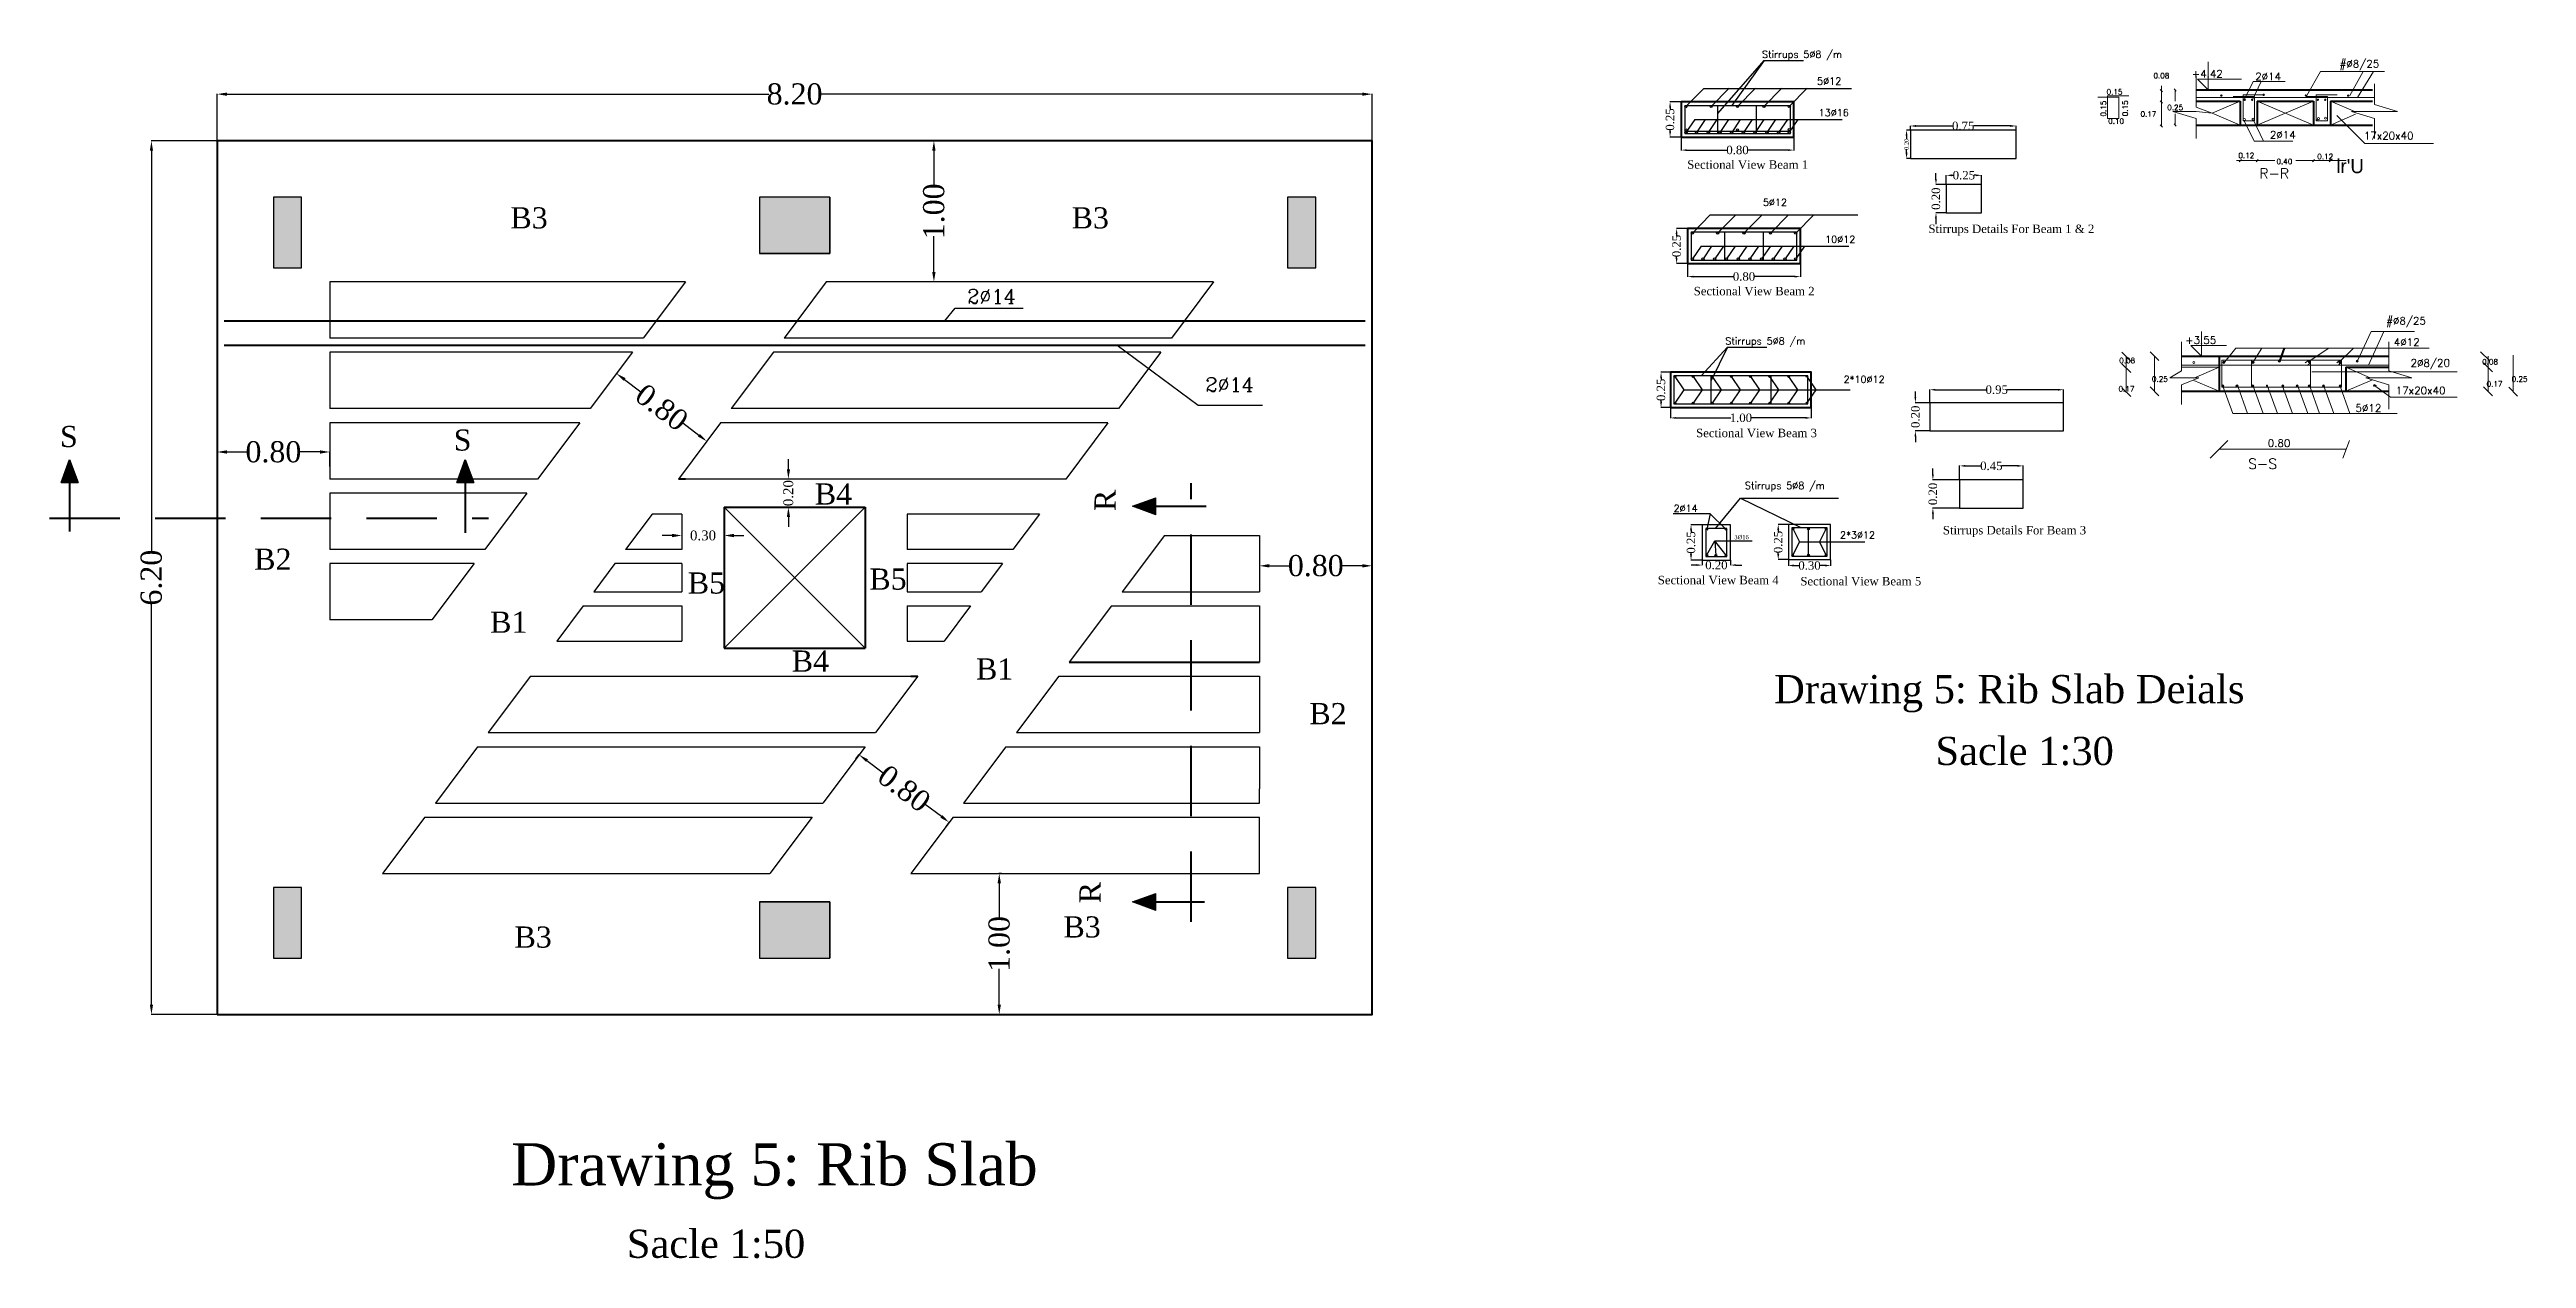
# Model space of a CAD drawing. Extents: x 159757.6 to 159806.1, y 183469.7 to 183536.
# Drawn here: x 159781.92 to 159799.51, y 183502.8 to 183511.38 of the extents above; entities that cross this region are included whole.
import ezdxf

# ---------------------------------------------------------------- set-up
doc = ezdxf.new("R2010")
doc.units = 0
doc.header["$MEASUREMENT"] = 0
doc.header["$PDSIZE"] = 2
doc.linetypes.add('DASHED', pattern=[0.75, 0.5, -0.25])
doc.linetypes.add('HIDDEN', pattern=[0.375, 0.25, -0.125])
for name, color, linetype in [('BOUNDARIES', 7, 'Continuous'), ('DIM6', 180, 'Continuous'), ('DIMEN', 1, 'Continuous'), ('HATCH-2', 252, 'Continuous'), ('M1', 3, 'Continuous')]:
    doc.layers.add(name, color=color, linetype=linetype)
doc.layers.add('LINE-NUSS', color=255, linetype='Continuous', lineweight=70)
doc.styles.add('ATT', font='TXT')
doc.styles.add('F1', font='f1.shx')
doc.styles.get("Standard").update_dxf_attribs({"font": 'times.ttf', "height": 0.15})
doc.styles.add('style11', font='times.ttf', dxfattribs={"height": 0.05})
doc.styles.add('style110', font='times.ttf', dxfattribs={"height": 0.07})
doc.styles.add('style13', font='times.ttf', dxfattribs={"height": 0.06})
doc.styles.add('STYLE2', font='romanc.shx', dxfattribs={"height": 50})
doc.dimstyles.new('Copy of dss', dxfattribs={"dimtxt": 0.18, "dimasz": 0.07, "dimexe": 0.18, "dimexo": 0.0625, "dimgap": 0.09, "dimtad": 0, "dimtoh": 1, "dimrnd": 0.05, "dimzin": 0, "dimdsep": 46, "dimtxsty": 'ATT', "dimcen": 0.09, "dimse1": 1, "dimse2": 1, "dimclrd": 8, "dimclrt": 2, "dimadec": 0, "dimazin": 0, "dimtfac": 1, "dimtofl": 0, "dimtmove": 0, "dimatfit": 3, "dimfxl": 0.18, "dimtolj": 1, "dimtzin": 0, "dimarcsym": 0})

msp = doc.modelspace()

# ---------------------------------------------------------------- texts
at = {"layer": 'BOUNDARIES', "color": 7, "linetype": 'ByBlock', "lineweight": 13, "style": 'F1'}
msp.add_text("lr'U", height=0.0998, dxfattribs=at).set_placement((159798.156, 183510.505, 0.11))
at = {"layer": 'DIM6', "color": 7, "linetype": 'Continuous'}
for s, height, style, p in [('Sectional View Beam 1', 0.06, 'style13', (159793.548, 183510.536)), ('B3', 0.15, 'style11', (159785.194, 183510.113)), ('B3', 0.15, 'style11', (159789.178, 183510.113)), ('Stirrups Details For Beam 1 & 2', 0.06, 'style13', (159795.26, 183510.08)), ('Sectional View Beam 2', 0.06, 'style13', (159793.594, 183509.638)), ('Sectional View Beam 3', 0.06, 'style13', (159793.611, 183508.631)), ('B4', 0.15, 'style11', (159787.355, 183508.153)), ('3%%C16', 0.03, 'style13', (159793.883, 183507.907)), ('Stirrups Details For Beam 3', 0.06, 'style13', (159795.363, 183507.941)), ('B2', 0.15, 'style11', (159783.375, 183507.69)), ('B5', 0.15, 'style11', (159786.453, 183507.521)), ('B5', 0.15, 'style11', (159787.742, 183507.549)), ('Sectional View Beam 4', 0.06, 'style13', (159793.339, 183507.587)), ('Sectional View Beam 5', 0.06, 'style13', (159794.351, 183507.579)), ('B1', 0.15, 'style11', (159785.05, 183507.243)), ('B4', 0.15, 'style11', (159787.191, 183506.967)), ('B1', 0.15, 'style11', (159788.499, 183506.911)), ('B2', 0.15, 'style11', (159790.866, 183506.594)), ('Sacle 1:30', 0.2, 'style13', (159795.31, 183506.304)), ('B3', 0.15, 'style11', (159785.223, 183505.008)), ('B3', 0.15, 'style11', (159789.12, 183505.08)), ('Sacle 1:50', 0.2, 'style13', (159786.02, 183502.806))]:
    msp.add_text(s, height=height, dxfattribs=dict(at, style=style)).set_placement(p)
for s, height, p in [('S', 0.15, (159781.996, 183508.561)), ('S', 0.15, (159784.791, 183508.536)), ('Drawing 5: Rib Slab Deials', 0.2, (159794.165, 183506.743)), ('Drawing 5: Rib Slab', 0.3, (159785.199, 183503.32))]:
    msp.add_text(s, height=height, dxfattribs=at).set_placement(p)
for p in [(159789.49, 183508.107), (159789.383, 183505.323)]:
    msp.add_text('R', height=0.15, rotation=90, dxfattribs=at).set_placement(p)
at = {"layer": 'M1', "color": 0, "linetype": 'ByBlock', "style": 'STYLE2'}
for s, height, p in [('Stirrups 5%%C8 /m', 0.05, (159794.079, 183511.323)), ('5%%C12', 0.05, (159794.47, 183511.133)), ('13%%C16', 0.05, (159794.481, 183510.909)), ('5%%C12', 0.05, (159794.085, 183510.273)), ('10%%C12', 0.05, (159794.527, 183510.011)), ('2%%C14', 0.1, (159788.437, 183509.581)), ('Stirrups 5%%C8 /m', 0.05, (159793.818, 183509.289)), ('2%%C14', 0.1, (159790.128, 183508.955)), ('2*10%%C12', 0.05, (159794.658, 183509.016)), ('Stirrups 5%%C8 /m', 0.05, (159793.957, 183508.263)), ('2%%C14', 0.05, (159793.451, 183508.1)), ('2*3%%C12', 0.05, (159794.633, 183507.912))]:
    msp.add_text(s, height=height, dxfattribs=at).set_placement(p)
at = {"layer": 'M1', "color": 7, "linetype": 'ByBlock', "lineweight": 13, "style": 'STYLE2'}
for s, height, p in [('#%%C8/25', 0.0535, (159798.179, 183511.254, 0.11)), ('0.15', 0.0375, (159796.525, 183511.063, 0.11)), ('+4.42', 0.0535, (159797.13, 183511.183, 0.11)), ('2%%c14', 0.0535, (159797.58, 183511.164, 0.11)), ('0.10', 0.0375, (159796.536, 183510.856, 0.11)), ('2%%c14', 0.0535, (159797.684, 183510.75, 0.11)), ('17x20x40', 0.0535, (159798.351, 183510.744, 0.11)), ('0.12', 0.0375, (159797.461, 183510.612, 0.11)), ('R-R', 0.0726, (159797.609, 183510.466, 0.11)), ('0.40', 0.0375, (159797.731, 183510.569, 0.11)), ('0.12', 0.0375, (159798.021, 183510.604, 0.11)), ('#%%C8/25', 0.0535, (159798.51, 183509.43, 0.11)), ('+3.55', 0.0535, (159797.083, 183509.293, 0.11)), ('4%%c12', 0.0535, (159798.564, 183509.279, 0.11)), ('0.08', 0.0375, (159796.615, 183509.156, 0.11)), ('2%%c8/20', 0.0535, (159798.683, 183509.131, 0.11)), ('0.08', 0.0375, (159799.191, 183509.147, 0.11)), ('0.17', 0.0375, (159796.61, 183508.955, 0.11)), ('0.25', 0.0375, (159796.847, 183509.025, 0.11)), ('17x20x40', 0.0535, (159798.578, 183508.936, 0.11)), ('0.17', 0.0375, (159799.223, 183508.99, 0.11)), ('0.25', 0.0375, (159799.401, 183509.025, 0.11)), ('5%%C12', 0.0535, (159798.292, 183508.811, 0.253)), ('0.80', 0.0535, (159797.669, 183508.562, 0.11)), ('S-S', 0.0726, (159797.53, 183508.406, 0.11))]:
    msp.add_text(s, height=height, dxfattribs=at).set_placement(p)
for p in [(159796.521, 183510.907, 0.11), (159796.675, 183510.909, 0.11)]:
    msp.add_text('0.15', height=0.0375, rotation=90, dxfattribs=at).set_placement(p)
at = {"layer": 'M1', "color": 7, "linetype": 'ByBlock', "lineweight": 13, "char_height": 0.0375, "attachment_point": 5, "style": 'STYLE2'}
for s, insert in [('\\A1;0.08', (159796.914, 183511.197, 0.11)), ('\\A1;0.17', (159796.822, 183510.925, 0.11)), ('\\A1;0.25', (159797.012, 183510.971, 0.11))]:
    msp.add_mtext(s, dxfattribs=dict(at, insert=insert))

# ---------------------------------------------------------------- blocks, each defined once
blk = doc.blocks.new('*D98')
at = {"layer": 'DEFPOINTS', "color": 0, "linetype": 'Continuous', "transparency": 16777216}
for p in [(159791.311, 183511.066), (159783.111, 183510.734), (159791.311, 183510.734)]:
    blk.add_point(p, dxfattribs=at)
at = {"layer": 'DIM6', "color": 0, "linetype": 'Continuous', "lineweight": -2, "transparency": 16777216}
for p, q in [((159783.111, 183510.736), (159783.111, 183511.067)), ((159791.311, 183510.736), (159791.311, 183511.067))]:
    blk.add_line(p, q, dxfattribs=at)
at = {"layer": 'DIM6', "color": 7, "linetype": 'Continuous', "lineweight": -2, "transparency": 16777216}
for p, q in [((159783.181, 183511.066), (159787.028, 183511.066)), ((159791.241, 183511.066), (159787.394, 183511.066))]:
    blk.add_line(p, q, dxfattribs=at)
at = {"layer": 'DIM6', "color": 7, "linetype": 'Continuous', "transparency": 16777216}
for points in [[(159783.181, 183511.077), (159783.181, 183511.054), (159783.111, 183511.066)], [(159791.241, 183511.077), (159791.241, 183511.054), (159791.311, 183511.066)]]:
    blk.add_solid(points, dxfattribs=at)
at = {"layer": 'DIM6', "color": 7, "linetype": 'Continuous', "transparency": 16777216, "insert": (159787.211, 183511.066), "char_height": 0.15, "attachment_point": 5}
blk.add_mtext('\\A1;8.20', dxfattribs=at)
blk = doc.blocks.new('*D99')
at = {"layer": 'DEFPOINTS', "color": 0, "linetype": 'Continuous', "transparency": 16777216}
for p in [(159782.645, 183510.734), (159783.111, 183510.734), (159783.111, 183504.534)]:
    blk.add_point(p, dxfattribs=at)
at = {"layer": 'DIM6', "color": 0, "linetype": 'Continuous', "lineweight": -2, "transparency": 16777216}
for p, q in [((159783.109, 183510.734), (159782.644, 183510.734)), ((159783.109, 183504.534), (159782.644, 183504.534))]:
    blk.add_line(p, q, dxfattribs=at)
at = {"layer": 'DIM6', "color": 7, "linetype": 'Continuous', "lineweight": -2, "transparency": 16777216}
for p, q in [((159782.645, 183510.664), (159782.645, 183507.819)), ((159782.645, 183504.604), (159782.645, 183507.448))]:
    blk.add_line(p, q, dxfattribs=at)
at = {"layer": 'DIM6', "color": 7, "linetype": 'Continuous', "transparency": 16777216}
for points in [[(159782.634, 183510.664), (159782.657, 183510.664), (159782.645, 183510.734)], [(159782.634, 183504.604), (159782.657, 183504.604), (159782.645, 183504.534)]]:
    blk.add_solid(points, dxfattribs=at)
at = {"layer": 'DIM6', "color": 7, "linetype": 'Continuous', "transparency": 16777216, "insert": (159782.645, 183507.634), "char_height": 0.15, "attachment_point": 5, "rotation": 90}
blk.add_mtext('\\A1;6.20', dxfattribs=at)
blk = doc.blocks.new('*D100')
at = {"layer": 'DEFPOINTS', "color": 0, "linetype": 'Continuous', "transparency": 16777216}
for p in [(159788.664, 183505.534), (159788.683, 183505.534), (159788.683, 183504.534)]:
    blk.add_point(p, dxfattribs=at)
at = {"layer": 'DIM6', "color": 0, "linetype": 'Continuous', "lineweight": -2, "transparency": 16777216}
for p, q in [((159788.681, 183505.534), (159788.662, 183505.534)), ((159788.681, 183504.534), (159788.662, 183504.534))]:
    blk.add_line(p, q, dxfattribs=at)
at = {"layer": 'DIM6', "color": 7, "linetype": 'Continuous', "lineweight": -2, "transparency": 16777216}
for p, q in [((159788.664, 183505.464), (159788.664, 183505.21)), ((159788.664, 183504.604), (159788.664, 183504.857))]:
    blk.add_line(p, q, dxfattribs=at)
at = {"layer": 'DIM6', "color": 7, "linetype": 'Continuous', "transparency": 16777216}
for points in [[(159788.652, 183505.464), (159788.676, 183505.464), (159788.664, 183505.534)], [(159788.652, 183504.604), (159788.676, 183504.604), (159788.664, 183504.534)]]:
    blk.add_solid(points, dxfattribs=at)
at = {"layer": 'DIM6', "color": 7, "linetype": 'Continuous', "transparency": 16777216, "insert": (159788.664, 183505.034), "char_height": 0.15, "attachment_point": 5, "rotation": 90}
blk.add_mtext('\\A1;1.00', dxfattribs=at)
blk = doc.blocks.new('*D101')
at = {"layer": 'DEFPOINTS', "color": 0, "linetype": 'Continuous', "transparency": 16777216}
for p in [(159790.511, 183507.749), (159791.311, 183507.749), (159791.311, 183507.718)]:
    blk.add_point(p, dxfattribs=at)
at = {"layer": 'DIM6', "color": 0, "linetype": 'Continuous', "lineweight": -2, "transparency": 16777216}
for p, q in [((159790.511, 183507.747), (159790.511, 183507.716)), ((159791.311, 183507.747), (159791.311, 183507.716))]:
    blk.add_line(p, q, dxfattribs=at)
at = {"layer": 'DIM6', "color": 7, "linetype": 'Continuous', "lineweight": -2, "transparency": 16777216}
for p, q in [((159790.581, 183507.718), (159790.725, 183507.718)), ((159791.241, 183507.718), (159791.097, 183507.718))]:
    blk.add_line(p, q, dxfattribs=at)
at = {"layer": 'DIM6', "color": 7, "linetype": 'Continuous', "transparency": 16777216}
for points in [[(159790.581, 183507.73), (159790.581, 183507.706), (159790.511, 183507.718)], [(159791.241, 183507.73), (159791.241, 183507.706), (159791.311, 183507.718)]]:
    blk.add_solid(points, dxfattribs=at)
at = {"layer": 'DIM6', "color": 7, "linetype": 'Continuous', "transparency": 16777216, "insert": (159790.911, 183507.718), "char_height": 0.15, "attachment_point": 5}
blk.add_mtext('\\A1;0.80', dxfattribs=at)
blk = doc.blocks.new('*D102')
at = {"layer": 'DEFPOINTS', "color": 0, "linetype": 'Continuous', "transparency": 16777216}
for p in [(159787.645, 183506.346), (159788.285, 183505.866), (159788.309, 183505.897)]:
    blk.add_point(p, dxfattribs=at)
at = {"layer": 'DIM6', "color": 0, "linetype": 'Continuous', "lineweight": -2, "transparency": 16777216}
for p, q in [((159787.647, 183506.347), (159787.67, 183506.378)), ((159788.287, 183505.867), (159788.31, 183505.898))]:
    blk.add_line(p, q, dxfattribs=at)
at = {"layer": 'DIM6', "color": 7, "linetype": 'Continuous', "lineweight": -2, "transparency": 16777216}
for p, q in [((159787.725, 183506.335), (159787.84, 183506.248)), ((159788.253, 183505.939), (159788.137, 183506.025))]:
    blk.add_line(p, q, dxfattribs=at)
at = {"layer": 'DIM6', "color": 7, "linetype": 'Continuous', "transparency": 16777216}
for points in [[(159787.732, 183506.344), (159787.718, 183506.326), (159787.669, 183506.377)], [(159788.26, 183505.948), (159788.246, 183505.93), (159788.309, 183505.897)]]:
    blk.add_solid(points, dxfattribs=at)
at = {"layer": 'DIM6', "color": 7, "linetype": 'Continuous', "transparency": 16777216, "insert": (159787.989, 183506.137), "char_height": 0.15, "attachment_point": 5, "rotation": 323.1301}
blk.add_mtext('\\A1;0.80', dxfattribs=at)
blk = doc.blocks.new('*D103')
at = {"layer": 'DEFPOINTS', "color": 0, "linetype": 'Continuous', "transparency": 16777216}
for p in [(159785.952, 183509.088), (159786.592, 183508.608), (159786.588, 183508.602)]:
    blk.add_point(p, dxfattribs=at)
at = {"layer": 'DIM6', "color": 0, "linetype": 'Continuous', "lineweight": -2, "transparency": 16777216}
for p, q in [((159785.951, 183509.087), (159785.947, 183509.081)), ((159786.591, 183508.607), (159786.587, 183508.601))]:
    blk.add_line(p, q, dxfattribs=at)
at = {"layer": 'DIM6', "color": 7, "linetype": 'Continuous', "lineweight": -2, "transparency": 16777216}
for p, q in [((159786.004, 183509.04), (159786.119, 183508.954)), ((159786.532, 183508.644), (159786.417, 183508.731))]:
    blk.add_line(p, q, dxfattribs=at)
at = {"layer": 'DIM6', "color": 7, "linetype": 'Continuous', "transparency": 16777216}
for points in [[(159786.011, 183509.05), (159785.997, 183509.031), (159785.948, 183509.082)], [(159786.539, 183508.654), (159786.525, 183508.635), (159786.588, 183508.602)]]:
    blk.add_solid(points, dxfattribs=at)
at = {"layer": 'DIM6', "color": 7, "linetype": 'Continuous', "transparency": 16777216, "insert": (159786.268, 183508.842), "char_height": 0.15, "attachment_point": 5, "rotation": 323.1301}
blk.add_mtext('\\A1;0.80', dxfattribs=at)
blk = doc.blocks.new('*D104')
at = {"layer": 'DEFPOINTS', "color": 0, "linetype": 'Continuous', "transparency": 16777216}
for p in [(159788.32, 183510.734), (159788.2, 183509.734), (159788.32, 183509.734)]:
    blk.add_point(p, dxfattribs=at)
at = {"layer": 'DIM6', "color": 0, "linetype": 'Continuous', "lineweight": -2, "transparency": 16777216}
for p, q in [((159788.318, 183510.734), (159788.198, 183510.734)), ((159788.318, 183509.734), (159788.198, 183509.734))]:
    blk.add_line(p, q, dxfattribs=at)
at = {"layer": 'DIM6', "color": 7, "linetype": 'Continuous', "lineweight": -2, "transparency": 16777216}
for p, q in [((159788.2, 183510.664), (159788.2, 183510.41)), ((159788.2, 183509.804), (159788.2, 183510.057))]:
    blk.add_line(p, q, dxfattribs=at)
at = {"layer": 'DIM6', "color": 7, "linetype": 'Continuous', "transparency": 16777216}
for points in [[(159788.188, 183510.664), (159788.212, 183510.664), (159788.2, 183510.734)], [(159788.188, 183509.804), (159788.212, 183509.804), (159788.2, 183509.734)]]:
    blk.add_solid(points, dxfattribs=at)
at = {"layer": 'DIM6', "color": 7, "linetype": 'Continuous', "transparency": 16777216, "insert": (159788.2, 183510.234), "char_height": 0.15, "attachment_point": 5, "rotation": 90}
blk.add_mtext('\\A1;1.00', dxfattribs=at)
blk = doc.blocks.new('*D105')
at = {"layer": 'DEFPOINTS', "color": 0, "linetype": 'Continuous', "transparency": 16777216}
for p in [(159783.911, 183508.526), (159783.111, 183508.421), (159783.911, 183508.421)]:
    blk.add_point(p, dxfattribs=at)
at = {"layer": 'DIM6', "color": 0, "linetype": 'Continuous', "lineweight": -2, "transparency": 16777216}
for p, q in [((159783.111, 183508.423), (159783.111, 183508.527)), ((159783.911, 183508.423), (159783.911, 183508.527))]:
    blk.add_line(p, q, dxfattribs=at)
at = {"layer": 'DIM6', "color": 7, "linetype": 'Continuous', "lineweight": -2, "transparency": 16777216}
for p, q in [((159783.181, 183508.526), (159783.325, 183508.526)), ((159783.841, 183508.526), (159783.697, 183508.526))]:
    blk.add_line(p, q, dxfattribs=at)
at = {"layer": 'DIM6', "color": 7, "linetype": 'Continuous', "transparency": 16777216}
for points in [[(159783.181, 183508.538), (159783.181, 183508.514), (159783.111, 183508.526)], [(159783.841, 183508.538), (159783.841, 183508.514), (159783.911, 183508.526)]]:
    blk.add_solid(points, dxfattribs=at)
at = {"layer": 'DIM6', "color": 7, "linetype": 'Continuous', "transparency": 16777216, "insert": (159783.511, 183508.526), "char_height": 0.15, "attachment_point": 5}
blk.add_mtext('\\A1;0.80', dxfattribs=at)
blk = doc.blocks.new('*D106')
at = {"layer": 'DEFPOINTS', "color": 0, "linetype": 'Continuous', "transparency": 16777216}
for p in [(159786.411, 183507.939), (159786.711, 183507.939), (159786.711, 183507.933)]:
    blk.add_point(p, dxfattribs=at)
at = {"layer": 'DIM6', "color": 7, "linetype": 'Continuous', "lineweight": -2, "transparency": 16777216}
for p, q in [((159786.341, 183507.933), (159786.271, 183507.933)), ((159786.781, 183507.933), (159786.851, 183507.933))]:
    blk.add_line(p, q, dxfattribs=at)
at = {"layer": 'DIM6', "color": 0, "linetype": 'Continuous', "lineweight": -2, "transparency": 16777216}
for p, q in [((159786.411, 183507.937), (159786.411, 183507.931)), ((159786.711, 183507.937), (159786.711, 183507.931))]:
    blk.add_line(p, q, dxfattribs=at)
at = {"layer": 'DIM6', "color": 7, "linetype": 'Continuous', "transparency": 16777216}
for points in [[(159786.341, 183507.945), (159786.341, 183507.921), (159786.411, 183507.933)], [(159786.781, 183507.945), (159786.781, 183507.921), (159786.711, 183507.933)]]:
    blk.add_solid(points, dxfattribs=at)
at = {"layer": 'DIM6', "color": 7, "linetype": 'Continuous', "transparency": 16777216, "insert": (159786.561, 183507.933), "char_height": 0.07, "attachment_point": 5, "style": 'style110'}
blk.add_mtext('\\A1;0.30', dxfattribs=at)
blk = doc.blocks.new('*D107')
at = {"layer": 'DEFPOINTS', "color": 0, "linetype": 'Continuous', "transparency": 16777216}
for p in [(159787.167, 183508.334), (159787.207, 183508.334), (159787.207, 183508.134)]:
    blk.add_point(p, dxfattribs=at)
at = {"layer": 'DIM6', "color": 7, "linetype": 'Continuous', "lineweight": -2, "transparency": 16777216}
for p, q in [((159787.167, 183508.404), (159787.167, 183508.474)), ((159787.167, 183508.064), (159787.167, 183507.994))]:
    blk.add_line(p, q, dxfattribs=at)
at = {"layer": 'DIM6', "color": 0, "linetype": 'Continuous', "lineweight": -2, "transparency": 16777216}
for p, q in [((159787.205, 183508.334), (159787.166, 183508.334)), ((159787.205, 183508.134), (159787.166, 183508.134))]:
    blk.add_line(p, q, dxfattribs=at)
at = {"layer": 'DIM6', "color": 7, "linetype": 'Continuous', "transparency": 16777216}
for points in [[(159787.156, 183508.404), (159787.179, 183508.404), (159787.167, 183508.334)], [(159787.156, 183508.064), (159787.179, 183508.064), (159787.167, 183508.134)]]:
    blk.add_solid(points, dxfattribs=at)
at = {"layer": 'DIM6', "color": 7, "linetype": 'Continuous', "transparency": 16777216, "insert": (159787.167, 183508.234), "char_height": 0.07, "attachment_point": 5, "rotation": 90, "style": 'style110'}
blk.add_mtext('\\A1;0.20', dxfattribs=at)
blk = doc.blocks.new('*D108')
at = {"layer": 'DEFPOINTS', "color": 0, "linetype": 'Continuous', "lineweight": 50, "transparency": 16777216}
for p in [(159793.505, 183510.761), (159794.305, 183510.761), (159794.305, 183510.669)]:
    blk.add_point(p, dxfattribs=at)
at = {"layer": 'DIM6', "color": 0, "linetype": 'Continuous', "lineweight": -2, "transparency": 16777216}
for p, q in [((159793.505, 183510.759), (159793.505, 183510.667)), ((159794.305, 183510.759), (159794.305, 183510.667))]:
    blk.add_line(p, q, dxfattribs=at)
at = {"layer": 'DIM6', "color": 7, "linetype": 'Continuous', "lineweight": -2, "transparency": 16777216}
for p, q in [((159793.545, 183510.669), (159793.831, 183510.669)), ((159794.265, 183510.669), (159793.98, 183510.669))]:
    blk.add_line(p, q, dxfattribs=at)
at = {"layer": 'DIM6', "color": 7, "linetype": 'Continuous', "lineweight": 50, "transparency": 16777216}
for points in [[(159793.545, 183510.675), (159793.545, 183510.662), (159793.505, 183510.669)], [(159794.265, 183510.675), (159794.265, 183510.662), (159794.305, 183510.669)]]:
    blk.add_solid(points, dxfattribs=at)
at = {"layer": 'DIM6', "color": 7, "linetype": 'Continuous', "transparency": 16777216, "insert": (159793.905, 183510.669), "char_height": 0.06, "attachment_point": 5, "style": 'style13'}
blk.add_mtext('\\A1;0.80', dxfattribs=at)
blk = doc.blocks.new('*D109')
at = {"layer": 'DEFPOINTS', "color": 0, "linetype": 'Continuous', "lineweight": 50, "transparency": 16777216}
for p in [(159793.426, 183511.011), (159793.505, 183511.011), (159793.505, 183510.761)]:
    blk.add_point(p, dxfattribs=at)
at = {"layer": 'DIM6', "color": 0, "linetype": 'Continuous', "lineweight": -2, "transparency": 16777216}
for p, q in [((159793.503, 183511.011), (159793.425, 183511.011)), ((159793.503, 183510.761), (159793.425, 183510.761))]:
    blk.add_line(p, q, dxfattribs=at)
at = {"layer": 'DIM6', "color": 7, "linetype": 'Continuous', "lineweight": -2, "transparency": 16777216}
for p, q in [((159793.426, 183510.971), (159793.426, 183510.959)), ((159793.426, 183510.801), (159793.426, 183510.813))]:
    blk.add_line(p, q, dxfattribs=at)
at = {"layer": 'DIM6', "color": 7, "linetype": 'Continuous', "lineweight": 50, "transparency": 16777216}
for points in [[(159793.42, 183510.971), (159793.433, 183510.971), (159793.426, 183511.011)], [(159793.42, 183510.801), (159793.433, 183510.801), (159793.426, 183510.761)]]:
    blk.add_solid(points, dxfattribs=at)
at = {"layer": 'DIM6', "color": 7, "linetype": 'Continuous', "transparency": 16777216, "insert": (159793.426, 183510.886), "char_height": 0.06, "attachment_point": 5, "rotation": 90, "style": 'style13'}
blk.add_mtext('\\A1;0.25', dxfattribs=at)
blk = doc.blocks.new('*D110')
at = {"layer": 'DEFPOINTS', "color": 0, "linetype": 'Continuous', "lineweight": 50, "transparency": 16777216}
for p in [(159793.551, 183509.863), (159794.351, 183509.863), (159794.351, 183509.771)]:
    blk.add_point(p, dxfattribs=at)
at = {"layer": 'DIM6', "color": 0, "linetype": 'Continuous', "lineweight": -2, "transparency": 16777216}
for p, q in [((159793.551, 183509.861), (159793.551, 183509.769)), ((159794.351, 183509.861), (159794.351, 183509.769))]:
    blk.add_line(p, q, dxfattribs=at)
at = {"layer": 'DIM6', "color": 7, "linetype": 'Continuous', "lineweight": -2, "transparency": 16777216}
for p, q in [((159793.591, 183509.771), (159793.877, 183509.771)), ((159794.311, 183509.771), (159794.026, 183509.771))]:
    blk.add_line(p, q, dxfattribs=at)
at = {"layer": 'DIM6', "color": 7, "linetype": 'Continuous', "lineweight": 50, "transparency": 16777216}
for points in [[(159793.591, 183509.777), (159793.591, 183509.764), (159793.551, 183509.771)], [(159794.311, 183509.777), (159794.311, 183509.764), (159794.351, 183509.771)]]:
    blk.add_solid(points, dxfattribs=at)
at = {"layer": 'DIM6', "color": 7, "linetype": 'Continuous', "transparency": 16777216, "insert": (159793.951, 183509.771), "char_height": 0.06, "attachment_point": 5, "style": 'style13'}
blk.add_mtext('\\A1;0.80', dxfattribs=at)
blk = doc.blocks.new('*D111')
at = {"layer": 'DEFPOINTS', "color": 0, "linetype": 'Continuous', "lineweight": 50, "transparency": 16777216}
for p in [(159793.473, 183510.113), (159793.551, 183510.113), (159793.551, 183509.863)]:
    blk.add_point(p, dxfattribs=at)
at = {"layer": 'DIM6', "color": 0, "linetype": 'Continuous', "lineweight": -2, "transparency": 16777216}
for p, q in [((159793.549, 183510.113), (159793.471, 183510.113)), ((159793.549, 183509.863), (159793.471, 183509.863))]:
    blk.add_line(p, q, dxfattribs=at)
at = {"layer": 'DIM6', "color": 7, "linetype": 'Continuous', "lineweight": -2, "transparency": 16777216}
for p, q in [((159793.473, 183510.073), (159793.473, 183510.061)), ((159793.473, 183509.903), (159793.473, 183509.915))]:
    blk.add_line(p, q, dxfattribs=at)
at = {"layer": 'DIM6', "color": 7, "linetype": 'Continuous', "lineweight": 50, "transparency": 16777216}
for points in [[(159793.466, 183510.073), (159793.479, 183510.073), (159793.473, 183510.113)], [(159793.466, 183509.903), (159793.479, 183509.903), (159793.473, 183509.863)]]:
    blk.add_solid(points, dxfattribs=at)
at = {"layer": 'DIM6', "color": 7, "linetype": 'Continuous', "transparency": 16777216, "insert": (159793.473, 183509.988), "char_height": 0.06, "attachment_point": 5, "rotation": 90, "style": 'style13'}
blk.add_mtext('\\A1;0.25', dxfattribs=at)
blk = doc.blocks.new('*D112')
at = {"layer": 'DEFPOINTS', "color": 0, "linetype": 'Continuous', "lineweight": 50, "transparency": 16777216}
for p in [(159793.429, 183508.842), (159794.429, 183508.842), (159794.429, 183508.768)]:
    blk.add_point(p, dxfattribs=at)
at = {"layer": 'DIM6', "color": 0, "linetype": 'Continuous', "lineweight": -2, "transparency": 16777216}
for p, q in [((159793.429, 183508.84), (159793.429, 183508.766)), ((159794.429, 183508.84), (159794.429, 183508.766))]:
    blk.add_line(p, q, dxfattribs=at)
at = {"layer": 'DIM6', "color": 7, "linetype": 'Continuous', "lineweight": -2, "transparency": 16777216}
for p, q in [((159793.469, 183508.768), (159793.858, 183508.768)), ((159794.389, 183508.768), (159794, 183508.768))]:
    blk.add_line(p, q, dxfattribs=at)
at = {"layer": 'DIM6', "color": 7, "linetype": 'Continuous', "lineweight": 50, "transparency": 16777216}
for points in [[(159793.469, 183508.774), (159793.469, 183508.761), (159793.429, 183508.768)], [(159794.389, 183508.774), (159794.389, 183508.761), (159794.429, 183508.768)]]:
    blk.add_solid(points, dxfattribs=at)
at = {"layer": 'DIM6', "color": 7, "linetype": 'Continuous', "transparency": 16777216, "insert": (159793.929, 183508.768), "char_height": 0.06, "attachment_point": 5, "style": 'style13'}
blk.add_mtext('\\A1;1.00', dxfattribs=at)
blk = doc.blocks.new('*D113')
at = {"layer": 'DEFPOINTS', "color": 0, "linetype": 'Continuous', "lineweight": 50, "transparency": 16777216}
for p in [(159793.362, 183509.092), (159793.429, 183509.092), (159793.429, 183508.842)]:
    blk.add_point(p, dxfattribs=at)
at = {"layer": 'DIM6', "color": 0, "linetype": 'Continuous', "lineweight": -2, "transparency": 16777216}
for p, q in [((159793.427, 183509.092), (159793.361, 183509.092)), ((159793.427, 183508.842), (159793.361, 183508.842))]:
    blk.add_line(p, q, dxfattribs=at)
at = {"layer": 'DIM6', "color": 7, "linetype": 'Continuous', "lineweight": -2, "transparency": 16777216}
for p, q in [((159793.362, 183509.052), (159793.362, 183509.04)), ((159793.362, 183508.882), (159793.362, 183508.894))]:
    blk.add_line(p, q, dxfattribs=at)
at = {"layer": 'DIM6', "color": 7, "linetype": 'Continuous', "lineweight": 50, "transparency": 16777216}
for points in [[(159793.356, 183509.052), (159793.369, 183509.052), (159793.362, 183509.092)], [(159793.356, 183508.882), (159793.369, 183508.882), (159793.362, 183508.842)]]:
    blk.add_solid(points, dxfattribs=at)
at = {"layer": 'DIM6', "color": 7, "linetype": 'Continuous', "transparency": 16777216, "insert": (159793.362, 183508.967), "char_height": 0.06, "attachment_point": 5, "rotation": 90, "style": 'style13'}
blk.add_mtext('\\A1;0.25', dxfattribs=at)
blk = doc.blocks.new('*D114')
at = {"layer": 'DEFPOINTS', "color": 0, "linetype": 'Continuous', "lineweight": 50, "transparency": 16777216}
for p in [(159795.132, 183510.81), (159795.882, 183510.84), (159795.882, 183510.81)]:
    blk.add_point(p, dxfattribs=at)
at = {"layer": 'DIM6', "color": 0, "linetype": 'Continuous', "lineweight": -2, "transparency": 16777216}
for p, q in [((159795.132, 183510.812), (159795.132, 183510.841)), ((159795.882, 183510.812), (159795.882, 183510.841))]:
    blk.add_line(p, q, dxfattribs=at)
at = {"layer": 'DIM6', "color": 7, "linetype": 'Continuous', "lineweight": -2, "transparency": 16777216}
for p, q in [((159795.172, 183510.84), (159795.434, 183510.84)), ((159795.842, 183510.84), (159795.58, 183510.84))]:
    blk.add_line(p, q, dxfattribs=at)
at = {"layer": 'DIM6', "color": 7, "linetype": 'Continuous', "lineweight": 50, "transparency": 16777216}
for points in [[(159795.172, 183510.847), (159795.172, 183510.833), (159795.132, 183510.84)], [(159795.842, 183510.847), (159795.842, 183510.833), (159795.882, 183510.84)]]:
    blk.add_solid(points, dxfattribs=at)
at = {"layer": 'DIM6', "color": 7, "linetype": 'Continuous', "transparency": 16777216, "insert": (159795.507, 183510.84), "char_height": 0.06, "attachment_point": 5, "style": 'style13'}
blk.add_mtext('\\A1;0.75', dxfattribs=at)
blk = doc.blocks.new('*D115')
at = {"layer": 'DEFPOINTS', "color": 0, "linetype": 'Continuous', "transparency": 16777216}
for p in [(159795.105, 183510.81), (159795.132, 183510.81), (159795.132, 183510.61)]:
    blk.add_point(p, dxfattribs=at)
at = {"layer": 'DIM6', "color": 0, "linetype": 'Continuous', "lineweight": -2, "transparency": 16777216}
for p, q in [((159795.13, 183510.81), (159795.104, 183510.81)), ((159795.13, 183510.61), (159795.104, 183510.61))]:
    blk.add_line(p, q, dxfattribs=at)
at = {"layer": 'DIM6', "color": 7, "linetype": 'Continuous', "lineweight": -2, "transparency": 16777216}
for p, q in [((159795.105, 183510.77), (159795.105, 183510.747)), ((159795.105, 183510.65), (159795.105, 183510.672))]:
    blk.add_line(p, q, dxfattribs=at)
at = {"layer": 'DIM6', "color": 7, "linetype": 'Continuous', "transparency": 16777216}
for points in [[(159795.098, 183510.77), (159795.112, 183510.77), (159795.105, 183510.81)], [(159795.098, 183510.65), (159795.112, 183510.65), (159795.105, 183510.61)]]:
    blk.add_solid(points, dxfattribs=at)
at = {"layer": 'DIM6', "color": 7, "linetype": 'Continuous', "transparency": 16777216, "insert": (159795.105, 183510.71), "char_height": 0.03, "attachment_point": 5, "rotation": 90, "style": 'style13'}
blk.add_mtext('\\A1;0.20', dxfattribs=at)
blk = doc.blocks.new('*D116')
at = {"layer": 'DEFPOINTS', "color": 0, "linetype": 'Continuous', "lineweight": 50, "transparency": 16777216}
for p in [(159795.387, 183510.424), (159795.637, 183510.49), (159795.637, 183510.424)]:
    blk.add_point(p, dxfattribs=at)
at = {"layer": 'DIM6', "color": 0, "linetype": 'Continuous', "lineweight": -2, "transparency": 16777216}
for p, q in [((159795.387, 183510.426), (159795.387, 183510.491)), ((159795.637, 183510.426), (159795.637, 183510.491))]:
    blk.add_line(p, q, dxfattribs=at)
at = {"layer": 'DIM6', "color": 7, "linetype": 'Continuous', "lineweight": -2, "transparency": 16777216}
for p, q in [((159795.427, 183510.49), (159795.439, 183510.49)), ((159795.597, 183510.49), (159795.585, 183510.49))]:
    blk.add_line(p, q, dxfattribs=at)
at = {"layer": 'DIM6', "color": 7, "linetype": 'Continuous', "lineweight": 50, "transparency": 16777216}
for points in [[(159795.427, 183510.496), (159795.427, 183510.483), (159795.387, 183510.49)], [(159795.597, 183510.496), (159795.597, 183510.483), (159795.637, 183510.49)]]:
    blk.add_solid(points, dxfattribs=at)
at = {"layer": 'DIM6', "color": 7, "linetype": 'Continuous', "lineweight": 50, "transparency": 16777216, "insert": (159795.512, 183510.49), "char_height": 0.06, "attachment_point": 5, "style": 'style13'}
blk.add_mtext('\\A1;0.25', dxfattribs=at)
blk = doc.blocks.new('*D117')
at = {"layer": 'DEFPOINTS', "color": 0, "linetype": 'Continuous', "lineweight": 50, "transparency": 16777216}
for p in [(159795.314, 183510.424), (159795.387, 183510.424), (159795.387, 183510.224)]:
    blk.add_point(p, dxfattribs=at)
at = {"layer": 'DIM6', "color": 0, "linetype": 'Continuous', "lineweight": -2, "transparency": 16777216}
for p, q in [((159795.385, 183510.424), (159795.312, 183510.424)), ((159795.385, 183510.224), (159795.312, 183510.224))]:
    blk.add_line(p, q, dxfattribs=at)
at = {"layer": 'DIM6', "color": 7, "linetype": 'Continuous', "lineweight": -2, "transparency": 16777216}
for p, q in [((159795.314, 183510.464), (159795.314, 183510.504)), ((159795.314, 183510.184), (159795.314, 183510.144))]:
    blk.add_line(p, q, dxfattribs=at)
at = {"layer": 'DIM6', "color": 7, "linetype": 'Continuous', "lineweight": 50, "transparency": 16777216}
for points in [[(159795.307, 183510.464), (159795.32, 183510.464), (159795.314, 183510.424)], [(159795.307, 183510.184), (159795.32, 183510.184), (159795.314, 183510.224)]]:
    blk.add_solid(points, dxfattribs=at)
at = {"layer": 'DIM6', "color": 7, "linetype": 'Continuous', "lineweight": 50, "transparency": 16777216, "insert": (159795.314, 183510.324), "char_height": 0.06, "attachment_point": 5, "rotation": 90, "style": 'style13'}
blk.add_mtext('\\A1;0.20', dxfattribs=at)
blk = doc.blocks.new('*D118')
at = {"layer": 'DEFPOINTS', "color": 0, "linetype": 'Continuous', "lineweight": 50, "transparency": 16777216}
for p in [(159796.22, 183508.968), (159795.27, 183508.876), (159796.22, 183508.876)]:
    blk.add_point(p, dxfattribs=at)
at = {"layer": 'DIM6', "color": 0, "linetype": 'Continuous', "lineweight": -2, "transparency": 16777216}
for p, q in [((159795.27, 183508.878), (159795.27, 183508.969)), ((159796.22, 183508.878), (159796.22, 183508.969))]:
    blk.add_line(p, q, dxfattribs=at)
at = {"layer": 'DIM6', "color": 7, "linetype": 'Continuous', "lineweight": -2, "transparency": 16777216}
for p, q in [((159795.31, 183508.968), (159795.672, 183508.968)), ((159796.18, 183508.968), (159795.818, 183508.968))]:
    blk.add_line(p, q, dxfattribs=at)
at = {"layer": 'DIM6', "color": 7, "linetype": 'Continuous', "lineweight": 50, "transparency": 16777216}
for points in [[(159795.31, 183508.974), (159795.31, 183508.961), (159795.27, 183508.968)], [(159796.18, 183508.974), (159796.18, 183508.961), (159796.22, 183508.968)]]:
    blk.add_solid(points, dxfattribs=at)
at = {"layer": 'DIM6', "color": 7, "linetype": 'Continuous', "transparency": 16777216, "insert": (159795.745, 183508.968), "char_height": 0.06, "attachment_point": 5, "style": 'style13'}
blk.add_mtext('\\A1;0.95', dxfattribs=at)
blk = doc.blocks.new('*D119')
at = {"layer": 'DEFPOINTS', "color": 0, "linetype": 'Continuous', "lineweight": 50, "transparency": 16777216}
for p in [(159795.168, 183508.876), (159795.27, 183508.876), (159795.27, 183508.676)]:
    blk.add_point(p, dxfattribs=at)
at = {"layer": 'DIM6', "color": 7, "linetype": 'Continuous', "lineweight": -2, "transparency": 16777216}
for p, q in [((159795.168, 183508.916), (159795.168, 183508.956)), ((159795.168, 183508.636), (159795.168, 183508.596))]:
    blk.add_line(p, q, dxfattribs=at)
at = {"layer": 'DIM6', "color": 0, "linetype": 'Continuous', "lineweight": -2, "transparency": 16777216}
for p, q in [((159795.268, 183508.876), (159795.166, 183508.876)), ((159795.268, 183508.676), (159795.166, 183508.676))]:
    blk.add_line(p, q, dxfattribs=at)
at = {"layer": 'DIM6', "color": 7, "linetype": 'Continuous', "lineweight": 50, "transparency": 16777216}
for points in [[(159795.161, 183508.916), (159795.174, 183508.916), (159795.168, 183508.876)], [(159795.161, 183508.636), (159795.174, 183508.636), (159795.168, 183508.676)]]:
    blk.add_solid(points, dxfattribs=at)
at = {"layer": 'DIM6', "color": 7, "linetype": 'Continuous', "transparency": 16777216, "insert": (159795.168, 183508.776), "char_height": 0.06, "attachment_point": 5, "rotation": 90, "style": 'style13'}
blk.add_mtext('\\A1;0.20', dxfattribs=at)
blk = doc.blocks.new('*D120')
at = {"layer": 'DEFPOINTS', "color": 0, "linetype": 'Continuous', "lineweight": 50, "transparency": 16777216}
for p in [(159795.482, 183508.328), (159795.932, 183508.427), (159795.932, 183508.328)]:
    blk.add_point(p, dxfattribs=at)
at = {"layer": 'DIM6', "color": 0, "linetype": 'Continuous', "lineweight": -2, "transparency": 16777216}
for p, q in [((159795.482, 183508.33), (159795.482, 183508.429)), ((159795.932, 183508.33), (159795.932, 183508.429))]:
    blk.add_line(p, q, dxfattribs=at)
at = {"layer": 'DIM6', "color": 7, "linetype": 'Continuous', "lineweight": -2, "transparency": 16777216}
for p, q in [((159795.522, 183508.427), (159795.634, 183508.427)), ((159795.892, 183508.427), (159795.78, 183508.427))]:
    blk.add_line(p, q, dxfattribs=at)
at = {"layer": 'DIM6', "color": 7, "linetype": 'Continuous', "lineweight": 50, "transparency": 16777216}
for points in [[(159795.522, 183508.434), (159795.522, 183508.421), (159795.482, 183508.427)], [(159795.892, 183508.434), (159795.892, 183508.421), (159795.932, 183508.427)]]:
    blk.add_solid(points, dxfattribs=at)
at = {"layer": 'DIM6', "color": 7, "linetype": 'Continuous', "transparency": 16777216, "insert": (159795.707, 183508.427), "char_height": 0.06, "attachment_point": 5, "style": 'style13'}
blk.add_mtext('\\A1;0.45', dxfattribs=at)
blk = doc.blocks.new('*D121')
at = {"layer": 'DEFPOINTS', "color": 0, "linetype": 'Continuous', "lineweight": 50, "transparency": 16777216}
for p in [(159795.292, 183508.328), (159795.482, 183508.328), (159795.482, 183508.128)]:
    blk.add_point(p, dxfattribs=at)
at = {"layer": 'DIM6', "color": 0, "linetype": 'Continuous', "lineweight": -2, "transparency": 16777216}
for p, q in [((159795.48, 183508.328), (159795.29, 183508.328)), ((159795.48, 183508.128), (159795.29, 183508.128))]:
    blk.add_line(p, q, dxfattribs=at)
at = {"layer": 'DIM6', "color": 7, "linetype": 'Continuous', "lineweight": -2, "transparency": 16777216}
for p, q in [((159795.292, 183508.368), (159795.292, 183508.408)), ((159795.292, 183508.088), (159795.292, 183508.048))]:
    blk.add_line(p, q, dxfattribs=at)
at = {"layer": 'DIM6', "color": 7, "linetype": 'Continuous', "lineweight": 50, "transparency": 16777216}
for points in [[(159795.285, 183508.368), (159795.299, 183508.368), (159795.292, 183508.328)], [(159795.285, 183508.088), (159795.299, 183508.088), (159795.292, 183508.128)]]:
    blk.add_solid(points, dxfattribs=at)
at = {"layer": 'DIM6', "color": 7, "linetype": 'Continuous', "transparency": 16777216, "insert": (159795.292, 183508.228), "char_height": 0.06, "attachment_point": 5, "rotation": 90, "style": 'style13'}
blk.add_mtext('\\A1;0.20', dxfattribs=at)
blk = doc.blocks.new('*D128')
at = {"layer": 'DEFPOINTS', "color": 0, "linetype": 'Continuous', "lineweight": 50, "transparency": 16777216}
for p in [(159793.655, 183507.759), (159793.855, 183507.759), (159793.855, 183507.723)]:
    blk.add_point(p, dxfattribs=at)
at = {"layer": 'DIM6', "color": 0, "linetype": 'Continuous', "lineweight": -2, "transparency": 16777216}
for p, q in [((159793.655, 183507.757), (159793.655, 183507.722)), ((159793.855, 183507.757), (159793.855, 183507.722))]:
    blk.add_line(p, q, dxfattribs=at)
at = {"layer": 'DIM6', "color": 7, "linetype": 'Continuous', "lineweight": -2, "transparency": 16777216}
for p, q in [((159793.615, 183507.723), (159793.575, 183507.723)), ((159793.895, 183507.723), (159793.935, 183507.723))]:
    blk.add_line(p, q, dxfattribs=at)
at = {"layer": 'DIM6', "color": 7, "linetype": 'Continuous', "lineweight": 50, "transparency": 16777216}
for points in [[(159793.615, 183507.73), (159793.615, 183507.717), (159793.655, 183507.723)], [(159793.895, 183507.73), (159793.895, 183507.717), (159793.855, 183507.723)]]:
    blk.add_solid(points, dxfattribs=at)
at = {"layer": 'DIM6', "color": 7, "linetype": 'Continuous', "transparency": 16777216, "insert": (159793.755, 183507.723), "char_height": 0.06, "attachment_point": 5, "style": 'style13'}
blk.add_mtext('\\A1;0.20', dxfattribs=at)
blk = doc.blocks.new('*D129')
at = {"layer": 'DEFPOINTS', "color": 0, "linetype": 'Continuous', "lineweight": 50, "transparency": 16777216}
for p in [(159793.575, 183508.009), (159793.655, 183508.009), (159793.655, 183507.759)]:
    blk.add_point(p, dxfattribs=at)
at = {"layer": 'DIM6', "color": 0, "linetype": 'Continuous', "lineweight": -2, "transparency": 16777216}
for p, q in [((159793.653, 183508.009), (159793.573, 183508.009)), ((159793.653, 183507.759), (159793.573, 183507.759))]:
    blk.add_line(p, q, dxfattribs=at)
at = {"layer": 'DIM6', "color": 7, "linetype": 'Continuous', "lineweight": -2, "transparency": 16777216}
for p, q in [((159793.575, 183507.969), (159793.575, 183507.957)), ((159793.575, 183507.799), (159793.575, 183507.811))]:
    blk.add_line(p, q, dxfattribs=at)
at = {"layer": 'DIM6', "color": 7, "linetype": 'Continuous', "lineweight": 50, "transparency": 16777216}
for points in [[(159793.568, 183507.969), (159793.582, 183507.969), (159793.575, 183508.009)], [(159793.568, 183507.799), (159793.582, 183507.799), (159793.575, 183507.759)]]:
    blk.add_solid(points, dxfattribs=at)
at = {"layer": 'DIM6', "color": 7, "linetype": 'Continuous', "transparency": 16777216, "insert": (159793.575, 183507.884), "char_height": 0.06, "attachment_point": 5, "rotation": 90, "style": 'style13'}
blk.add_mtext('\\A1;0.25', dxfattribs=at)
blk = doc.blocks.new('*D130')
at = {"layer": 'DEFPOINTS', "color": 0, "linetype": 'Continuous', "lineweight": 50, "transparency": 16777216}
for p in [(159794.266, 183507.762), (159794.566, 183507.762), (159794.566, 183507.72)]:
    blk.add_point(p, dxfattribs=at)
at = {"layer": 'DIM6', "color": 0, "linetype": 'Continuous', "lineweight": -2, "transparency": 16777216}
for p, q in [((159794.266, 183507.76), (159794.266, 183507.719)), ((159794.566, 183507.76), (159794.566, 183507.719))]:
    blk.add_line(p, q, dxfattribs=at)
at = {"layer": 'DIM6', "color": 7, "linetype": 'Continuous', "lineweight": -2, "transparency": 16777216}
for p, q in [((159794.306, 183507.72), (159794.342, 183507.72)), ((159794.526, 183507.72), (159794.49, 183507.72))]:
    blk.add_line(p, q, dxfattribs=at)
at = {"layer": 'DIM6', "color": 7, "linetype": 'Continuous', "lineweight": 50, "transparency": 16777216}
for points in [[(159794.306, 183507.727), (159794.306, 183507.713), (159794.266, 183507.72)], [(159794.526, 183507.727), (159794.526, 183507.713), (159794.566, 183507.72)]]:
    blk.add_solid(points, dxfattribs=at)
at = {"layer": 'DIM6', "color": 7, "linetype": 'Continuous', "transparency": 16777216, "insert": (159794.416, 183507.72), "char_height": 0.06, "attachment_point": 5, "style": 'style13'}
blk.add_mtext('\\A1;0.30', dxfattribs=at)
blk = doc.blocks.new('*D131')
at = {"layer": 'DEFPOINTS', "color": 0, "linetype": 'Continuous', "lineweight": 50, "transparency": 16777216}
for p in [(159794.194, 183508.012), (159794.266, 183508.012), (159794.266, 183507.762)]:
    blk.add_point(p, dxfattribs=at)
at = {"layer": 'DIM6', "color": 0, "linetype": 'Continuous', "lineweight": -2, "transparency": 16777216}
for p, q in [((159794.264, 183508.012), (159794.193, 183508.012)), ((159794.264, 183507.762), (159794.193, 183507.762))]:
    blk.add_line(p, q, dxfattribs=at)
at = {"layer": 'DIM6', "color": 7, "linetype": 'Continuous', "lineweight": -2, "transparency": 16777216}
for p, q in [((159794.194, 183507.972), (159794.194, 183507.96)), ((159794.194, 183507.802), (159794.194, 183507.814))]:
    blk.add_line(p, q, dxfattribs=at)
at = {"layer": 'DIM6', "color": 7, "linetype": 'Continuous', "lineweight": 50, "transparency": 16777216}
for points in [[(159794.187, 183507.972), (159794.201, 183507.972), (159794.194, 183508.012)], [(159794.187, 183507.802), (159794.201, 183507.802), (159794.194, 183507.762)]]:
    blk.add_solid(points, dxfattribs=at)
at = {"layer": 'DIM6', "color": 7, "linetype": 'Continuous', "transparency": 16777216, "insert": (159794.194, 183507.887), "char_height": 0.06, "attachment_point": 5, "rotation": 90, "style": 'style13'}
blk.add_mtext('\\A1;0.25', dxfattribs=at)
blk = doc.blocks.new('_Oblique')
at = {"color": 0, "linetype": 'ByBlock', "lineweight": -2}
blk.add_line((-0.5, -0.5), (0.5, 0.5), dxfattribs=at)

# ---------------------------------------------------------------- dimensions: what is measured, and where the dimension line sits
at = {"layer": 'DIM6', "color": 7, "linetype": 'Continuous'}
for p1, p2, distance, override, picture, middle in [((159783.111, 183510.734), (159791.311, 183510.734), 0.332, {"dimtxt": 0.05, "dimexe": 0.0015, "dimexo": 0.002, "dimgap": 0, "dimtoh": 0, "dimtxsty": 'Standard', "dimse1": 0, "dimse2": 0, "dimclrd": 7, "dimclrt": 7, "dimfxl": 0}, '*D98', (159787.211, 183511.066)), ((159793.505, 183510.761), (159793.505, 183511.011), 0.079, {"dimtxt": 0.05, "dimasz": 0.04, "dimexe": 0.0015, "dimexo": 0.002, "dimgap": 0, "dimtoh": 0, "dimtxsty": 'style13', "dimse1": 0, "dimse2": 0, "dimclrd": 7, "dimclrt": 7, "dimfxl": 0}, '*D109', (159793.426, 183510.886)), ((159783.111, 183504.534), (159783.111, 183510.734), 0.466, {"dimtxt": 0.05, "dimexe": 0.0015, "dimexo": 0.002, "dimgap": 0, "dimtoh": 0, "dimtxsty": 'Standard', "dimse1": 0, "dimse2": 0, "dimclrd": 7, "dimclrt": 7, "dimfxl": 0}, '*D99', (159782.645, 183507.634)), ((159788.32, 183510.734), (159788.32, 183509.734), -0.12, {"dimtxt": 0.05, "dimexe": 0.0015, "dimexo": 0.002, "dimgap": 0, "dimtoh": 0, "dimtxsty": 'Standard', "dimse1": 0, "dimse2": 0, "dimclrd": 7, "dimclrt": 7, "dimfxl": 0}, '*D104', (159788.2, 183510.234)), ((159793.505, 183510.761), (159794.305, 183510.761), -0.092, {"dimtxt": 0.05, "dimasz": 0.04, "dimexe": 0.0015, "dimexo": 0.002, "dimgap": 0, "dimtoh": 0, "dimtxsty": 'style13', "dimse1": 0, "dimse2": 0, "dimclrd": 7, "dimclrt": 7, "dimfxl": 0}, '*D108', (159793.905, 183510.669)), ((159795.132, 183510.61), (159795.132, 183510.81), 0.027, {"dimtxt": 0.05, "dimasz": 0.04, "dimexe": 0.0015, "dimexo": 0.002, "dimgap": 0, "dimtoh": 0, "dimtxsty": 'style13', "dimse1": 0, "dimse2": 0, "dimclrd": 7, "dimclrt": 7, "dimfxl": 0}, '*D115', (159795.105, 183510.71)), ((159795.132, 183510.81), (159795.882, 183510.81), 0.03, {"dimtxt": 0.05, "dimasz": 0.04, "dimexe": 0.0015, "dimexo": 0.002, "dimgap": 0, "dimtoh": 0, "dimtxsty": 'style13', "dimse1": 0, "dimse2": 0, "dimclrd": 7, "dimclrt": 7, "dimfxl": 0}, '*D114', (159795.507, 183510.84)), ((159793.551, 183509.863), (159793.551, 183510.113), 0.079, {"dimtxt": 0.05, "dimasz": 0.04, "dimexe": 0.0015, "dimexo": 0.002, "dimgap": 0, "dimtoh": 0, "dimtxsty": 'style13', "dimse1": 0, "dimse2": 0, "dimclrd": 7, "dimclrt": 7, "dimfxl": 0}, '*D111', (159793.473, 183509.988)), ((159793.551, 183509.863), (159794.351, 183509.863), -0.092, {"dimtxt": 0.05, "dimasz": 0.04, "dimexe": 0.0015, "dimexo": 0.002, "dimgap": 0, "dimtoh": 0, "dimtxsty": 'style13', "dimse1": 0, "dimse2": 0, "dimclrd": 7, "dimclrt": 7, "dimfxl": 0}, '*D110', (159793.951, 183509.771)), ((159785.952, 183509.088), (159786.592, 183508.608), -0.007, {"dimtxt": 0.05, "dimexe": 0.0015, "dimexo": 0.002, "dimgap": 0, "dimtoh": 0, "dimtxsty": 'Standard', "dimse1": 0, "dimse2": 0, "dimclrd": 7, "dimclrt": 7, "dimfxl": 0}, '*D103', (159786.268, 183508.842)), ((159793.429, 183508.842), (159793.429, 183509.092), 0.067, {"dimtxt": 0.05, "dimasz": 0.04, "dimexe": 0.0015, "dimexo": 0.002, "dimgap": 0, "dimtoh": 0, "dimtxsty": 'style13', "dimse1": 0, "dimse2": 0, "dimclrd": 7, "dimclrt": 7, "dimfxl": 0}, '*D113', (159793.362, 183508.967)), ((159795.27, 183508.676), (159795.27, 183508.876), 0.102, {"dimtxt": 0.05, "dimasz": 0.04, "dimexe": 0.0015, "dimexo": 0.002, "dimgap": 0, "dimtoh": 0, "dimtxsty": 'style13', "dimse1": 0, "dimse2": 0, "dimclrd": 7, "dimclrt": 7, "dimfxl": 0}, '*D119', (159795.168, 183508.776)), ((159795.27, 183508.876), (159796.22, 183508.876), 0.092, {"dimtxt": 0.05, "dimasz": 0.04, "dimexe": 0.0015, "dimexo": 0.002, "dimgap": 0, "dimtoh": 0, "dimtxsty": 'style13', "dimse1": 0, "dimse2": 0, "dimclrd": 7, "dimclrt": 7, "dimfxl": 0}, '*D118', (159795.745, 183508.968)), ((159793.429, 183508.842), (159794.429, 183508.842), -0.075, {"dimtxt": 0.05, "dimasz": 0.04, "dimexe": 0.0015, "dimexo": 0.002, "dimgap": 0, "dimtoh": 0, "dimtxsty": 'style13', "dimse1": 0, "dimse2": 0, "dimclrd": 7, "dimclrt": 7, "dimfxl": 0}, '*D112', (159793.929, 183508.768)), ((159783.111, 183508.421), (159783.911, 183508.421), 0.105, {"dimtxt": 0.05, "dimexe": 0.0015, "dimexo": 0.002, "dimgap": 0, "dimtoh": 0, "dimtxsty": 'Standard', "dimse1": 0, "dimse2": 0, "dimclrd": 7, "dimclrt": 7, "dimfxl": 0}, '*D105', (159783.511, 183508.526)), ((159787.207, 183508.134), (159787.207, 183508.334), 0.039, {"dimtxt": 0.05, "dimexe": 0.0015, "dimexo": 0.002, "dimgap": 0, "dimtoh": 0, "dimtxsty": 'style110', "dimse1": 0, "dimse2": 0, "dimclrd": 7, "dimclrt": 7, "dimfxl": 0}, '*D107', (159787.167, 183508.234)), ((159795.482, 183508.328), (159795.932, 183508.328), 0.099, {"dimtxt": 0.05, "dimasz": 0.04, "dimexe": 0.0015, "dimexo": 0.002, "dimgap": 0, "dimtoh": 0, "dimtxsty": 'style13', "dimse1": 0, "dimse2": 0, "dimclrd": 7, "dimclrt": 7, "dimfxl": 0}, '*D120', (159795.707, 183508.427)), ((159795.482, 183508.128), (159795.482, 183508.328), 0.19, {"dimtxt": 0.05, "dimasz": 0.04, "dimexe": 0.0015, "dimexo": 0.002, "dimgap": 0, "dimtoh": 0, "dimtxsty": 'style13', "dimse1": 0, "dimse2": 0, "dimclrd": 7, "dimclrt": 7, "dimfxl": 0}, '*D121', (159795.292, 183508.228)), ((159786.411, 183507.939), (159786.711, 183507.939), -0.006, {"dimtxt": 0.05, "dimexe": 0.0015, "dimexo": 0.002, "dimgap": 0, "dimtoh": 0, "dimtxsty": 'style110', "dimse1": 0, "dimse2": 0, "dimclrd": 7, "dimclrt": 7, "dimfxl": 0}, '*D106', (159786.561, 183507.933)), ((159790.511, 183507.749), (159791.311, 183507.749), -0.031, {"dimtxt": 0.05, "dimexe": 0.0015, "dimexo": 0.002, "dimgap": 0, "dimtoh": 0, "dimtxsty": 'Standard', "dimse1": 0, "dimse2": 0, "dimclrd": 7, "dimclrt": 7, "dimfxl": 0}, '*D101', (159790.911, 183507.718)), ((159787.645, 183506.346), (159788.285, 183505.866), 0.039, {"dimtxt": 0.05, "dimexe": 0.0015, "dimexo": 0.002, "dimgap": 0, "dimtoh": 0, "dimtxsty": 'Standard', "dimse1": 0, "dimse2": 0, "dimclrd": 7, "dimclrt": 7, "dimfxl": 0}, '*D102', (159787.989, 183506.137)), ((159788.683, 183504.534), (159788.683, 183505.534), 0.019, {"dimtxt": 0.05, "dimexe": 0.0015, "dimexo": 0.002, "dimgap": 0, "dimtoh": 0, "dimtxsty": 'Standard', "dimse1": 0, "dimse2": 0, "dimclrd": 7, "dimclrt": 7, "dimfxl": 0}, '*D100', (159788.664, 183505.034))]:
    dim = msp.add_aligned_dim(p1=p1, p2=p2, distance=distance, dimstyle='Copy of dss', override=override, dxfattribs=at)
    dim.commit()
    dim.dimension.update_dxf_attribs({"geometry": picture, "text_midpoint": middle})
at = {"layer": 'DIM6', "color": 7, "linetype": 'Continuous', "lineweight": 50}
for p1, p2, distance, picture, middle in [((159795.387, 183510.224), (159795.387, 183510.424), 0.073, '*D117', (159795.314, 183510.324)), ((159795.387, 183510.424), (159795.637, 183510.424), 0.065, '*D116', (159795.512, 183510.49))]:
    dim = msp.add_aligned_dim(p1=p1, p2=p2, distance=distance, dimstyle='Copy of dss', override={"dimtxt": 0.05, "dimasz": 0.04, "dimexe": 0.0015, "dimexo": 0.002, "dimgap": 0, "dimtoh": 0, "dimtxsty": 'style13', "dimse1": 0, "dimse2": 0, "dimclrd": 7, "dimclrt": 7, "dimfxl": 0}, dxfattribs=at)
    dim.commit()
    dim.dimension.update_dxf_attribs({"geometry": picture, "text_midpoint": middle})
at = {"layer": 'DIM6', "color": 7, "linetype": 'Continuous'}
for base, p1, p2, picture, middle in [((159793.575, 183508.009), (159793.655, 183507.759), (159793.655, 183508.009), '*D129', (159793.575, 183507.884)), ((159794.194, 183508.012), (159794.266, 183507.762), (159794.266, 183508.012), '*D131', (159794.194, 183507.887))]:
    dim = msp.add_linear_dim(base=base, p1=p1, p2=p2, angle=90, dimstyle='Copy of dss', override={"dimtxt": 0.05, "dimasz": 0.04, "dimexe": 0.0015, "dimexo": 0.002, "dimgap": 0, "dimtoh": 0, "dimtxsty": 'style13', "dimse1": 0, "dimse2": 0, "dimclrd": 7, "dimclrt": 7, "dimfxl": 0}, dxfattribs=at)
    dim.commit()
    dim.dimension.update_dxf_attribs({"geometry": picture, "text_midpoint": middle})
for base, p1, p2, picture, middle in [((159793.855, 183507.723), (159793.655, 183507.759), (159793.855, 183507.759), '*D128', (159793.755, 183507.723)), ((159794.566, 183507.72), (159794.266, 183507.762), (159794.566, 183507.762), '*D130', (159794.416, 183507.72))]:
    dim = msp.add_linear_dim(base=base, p1=p1, p2=p2, dimstyle='Copy of dss', override={"dimtxt": 0.05, "dimasz": 0.04, "dimexe": 0.0015, "dimexo": 0.002, "dimgap": 0, "dimtoh": 0, "dimtxsty": 'style13', "dimse1": 0, "dimse2": 0, "dimclrd": 7, "dimclrt": 7, "dimfxl": 0}, dxfattribs=at)
    dim.commit()
    dim.dimension.update_dxf_attribs({"geometry": picture, "text_midpoint": middle})

# ---------------------------------------------------------------- hatches: boundary and pattern name
at = {"lineweight": 13}
h = msp.add_hatch(color=7, dxfattribs=at)
edge = h.paths.add_edge_path()
edge.add_arc((159797.357, 183509.162), 0.00761, 0, 360)
h = msp.add_hatch(color=7, dxfattribs=at)
edge = h.paths.add_edge_path()
edge.add_arc((159797.564, 183509.162), 0.00761, 0, 360)
h = msp.add_hatch(color=7, dxfattribs=at)
edge = h.paths.add_edge_path()
edge.add_arc((159797.751, 183509.171), 0.00761, 0, 360)
h = msp.add_hatch(color=7, dxfattribs=at)
edge = h.paths.add_edge_path()
edge.add_arc((159797.964, 183509.166), 0.00761, 0, 360)
h = msp.add_hatch(color=7, dxfattribs=at)
edge = h.paths.add_edge_path()
edge.add_arc((159798.181, 183509.162), 0.00761, 0, 360)
h = msp.add_hatch(color=7, dxfattribs=at)
edge = h.paths.add_edge_path()
edge.add_arc((159797.35, 183508.994), 0.00761, 0, 360)
h = msp.add_hatch(color=7, dxfattribs=at)
edge = h.paths.add_edge_path()
edge.add_arc((159797.451, 183508.994), 0.00761, 0, 360)
h = msp.add_hatch(color=7, dxfattribs=at)
edge = h.paths.add_edge_path()
edge.add_arc((159797.563, 183508.994), 0.00761, 0, 360)
h = msp.add_hatch(color=7, dxfattribs=at)
edge = h.paths.add_edge_path()
edge.add_arc((159797.663, 183508.997), 0.00761, 0, 360)
h = msp.add_hatch(color=7, dxfattribs=at)
edge = h.paths.add_edge_path()
edge.add_arc((159797.776, 183508.994), 0.00761, 0, 360)
h = msp.add_hatch(color=7, dxfattribs=at)
edge = h.paths.add_edge_path()
edge.add_arc((159797.878, 183508.994), 0.00761, 0, 360)
h = msp.add_hatch(color=7, dxfattribs=at)
edge = h.paths.add_edge_path()
edge.add_arc((159797.964, 183508.994), 0.00761, 0, 360)
h = msp.add_hatch(color=7, dxfattribs=at)
edge = h.paths.add_edge_path()
edge.add_arc((159798.065, 183508.994), 0.00761, 0, 360)
h = msp.add_hatch(color=7, dxfattribs=at)
edge = h.paths.add_edge_path()
edge.add_arc((159798.184, 183508.994), 0.00761, 0, 360)
at = {"layer": 'DIM6', "linetype": 'Continuous'}
h = msp.add_hatch(color=7, dxfattribs=at)
edge = h.paths.add_edge_path()
edge.add_arc((159793.539, 183510.794), 0.008, 0, 360)
edge = h.paths.add_edge_path()
edge.add_arc((159794.272, 183510.795), 0.008, 0, 360)
edge = h.paths.add_edge_path()
edge.add_arc((159794.197, 183510.794), 0.008, 0, 360)
edge = h.paths.add_edge_path()
edge.add_arc((159794.114, 183510.794), 0.008, 0, 360)
edge = h.paths.add_edge_path()
edge.add_arc((159794.03, 183510.794), 0.008, 0, 360)
edge = h.paths.add_edge_path()
edge.add_arc((159793.947, 183510.794), 0.008, 0, 360)
edge = h.paths.add_edge_path()
edge.add_arc((159793.864, 183510.794), 0.008, 0, 360)
edge = h.paths.add_edge_path()
edge.add_arc((159793.78, 183510.794), 0.008, 0, 360)
edge = h.paths.add_edge_path()
edge.add_arc((159793.697, 183510.794), 0.008, 0, 360)
edge = h.paths.add_edge_path()
edge.add_arc((159793.614, 183510.794), 0.008, 0, 360)
edge = h.paths.add_edge_path()
edge.add_arc((159793.538, 183510.977), 0.008, 0, 360)
edge = h.paths.add_edge_path()
edge.add_arc((159794.093, 183510.978), 0.008, 0, 360)
edge = h.paths.add_edge_path()
edge.add_arc((159793.718, 183510.978), 0.008, 0, 360)
edge = h.paths.add_edge_path()
edge.add_arc((159793.905, 183510.978), 0.008, 0, 360)
edge = h.paths.add_edge_path()
edge.add_arc((159794.272, 183510.978), 0.008, 0, 360)
h = msp.add_hatch(color=7, dxfattribs=at)
edge = h.paths.add_edge_path()
edge.add_arc((159794.272, 183510.813), 0.008, 0, 360)
edge = h.paths.add_edge_path()
edge.add_arc((159793.905, 183510.812), 0.008, 0, 360)
edge = h.paths.add_edge_path()
edge.add_arc((159793.539, 183510.812), 0.008, 0, 360)
h = msp.add_hatch(color=7, dxfattribs=at)
h.paths.add_polyline_path([(159783.511, 183509.834), (159783.711, 183509.834), (159783.711, 183510.334), (159783.511, 183510.334)])
h.paths.add_polyline_path([(159786.961, 183509.934), (159787.461, 183509.934), (159787.461, 183510.334), (159786.961, 183510.334)])
h.paths.add_polyline_path([(159790.711, 183509.834), (159790.911, 183509.834), (159790.911, 183510.334), (159790.711, 183510.334)])
h.paths.add_polyline_path([(159790.711, 183504.934), (159790.911, 183504.934), (159790.911, 183505.434), (159790.711, 183505.434)])
h.paths.add_polyline_path([(159786.961, 183504.934), (159787.461, 183504.934), (159787.461, 183505.334), (159786.961, 183505.334)])
h.paths.add_polyline_path([(159783.511, 183504.934), (159783.711, 183504.934), (159783.711, 183505.434), (159783.511, 183505.434)])
h = msp.add_hatch(color=7, dxfattribs=at)
edge = h.paths.add_edge_path()
edge.add_arc((159793.585, 183509.896), 0.008, 0, 360)
edge = h.paths.add_edge_path()
edge.add_arc((159794.318, 183509.897), 0.008, 0, 360)
edge = h.paths.add_edge_path()
edge.add_arc((159794.243, 183509.896), 0.008, 0, 360)
edge = h.paths.add_edge_path()
edge.add_arc((159794.16, 183509.896), 0.008, 0, 360)
edge = h.paths.add_edge_path()
edge.add_arc((159794.076, 183509.896), 0.008, 0, 360)
edge = h.paths.add_edge_path()
edge.add_arc((159793.993, 183509.896), 0.008, 0, 360)
edge = h.paths.add_edge_path()
edge.add_arc((159793.91, 183509.896), 0.008, 0, 360)
edge = h.paths.add_edge_path()
edge.add_arc((159793.826, 183509.896), 0.008, 0, 360)
edge = h.paths.add_edge_path()
edge.add_arc((159793.743, 183509.896), 0.008, 0, 360)
edge = h.paths.add_edge_path()
edge.add_arc((159793.66, 183509.896), 0.008, 0, 360)
edge = h.paths.add_edge_path()
edge.add_arc((159793.585, 183510.08), 0.008, 0, 360)
edge = h.paths.add_edge_path()
edge.add_arc((159794.139, 183510.08), 0.008, 0, 360)
edge = h.paths.add_edge_path()
edge.add_arc((159793.764, 183510.08), 0.008, 0, 360)
edge = h.paths.add_edge_path()
edge.add_arc((159793.951, 183510.08), 0.008, 0, 360)
edge = h.paths.add_edge_path()
edge.add_arc((159794.318, 183510.08), 0.008, 0, 360)
h = msp.add_hatch(color=7, dxfattribs=at)
edge = h.paths.add_edge_path()
edge.add_arc((159794.398, 183509.062), 0.006, 0, 360)
edge = h.paths.add_edge_path()
edge.add_arc((159793.46, 183509.061), 0.006, 0, 360)
edge = h.paths.add_edge_path()
edge.add_arc((159794.268, 183509.061), 0.006, 0, 360)
edge = h.paths.add_edge_path()
edge.add_arc((159794.133, 183509.061), 0.006, 0, 360)
edge = h.paths.add_edge_path()
edge.add_arc((159793.997, 183509.061), 0.006, 0, 360)
edge = h.paths.add_edge_path()
edge.add_arc((159793.861, 183509.061), 0.006, 0, 360)
edge = h.paths.add_edge_path()
edge.add_arc((159793.726, 183509.061), 0.006, 0, 360)
edge = h.paths.add_edge_path()
edge.add_arc((159793.59, 183509.061), 0.006, 0, 360)
h = msp.add_hatch(color=7, dxfattribs=at)
edge = h.paths.add_edge_path()
edge.add_arc((159794.398, 183508.874), 0.006, 0, 360)
edge = h.paths.add_edge_path()
edge.add_arc((159793.46, 183508.873), 0.006, 0, 360)
edge = h.paths.add_edge_path()
edge.add_arc((159794.268, 183508.873), 0.006, 0, 360)
edge = h.paths.add_edge_path()
edge.add_arc((159794.133, 183508.873), 0.006, 0, 360)
edge = h.paths.add_edge_path()
edge.add_arc((159793.997, 183508.873), 0.006, 0, 360)
edge = h.paths.add_edge_path()
edge.add_arc((159793.861, 183508.873), 0.006, 0, 360)
edge = h.paths.add_edge_path()
edge.add_arc((159793.726, 183508.873), 0.006, 0, 360)
edge = h.paths.add_edge_path()
edge.add_arc((159793.59, 183508.873), 0.006, 0, 360)
for points in [[(159782.064, 183508.473), (159782.125, 183508.309), (159782.004, 183508.309)], [(159784.873, 183508.473), (159784.933, 183508.309), (159784.813, 183508.309)], [(159789.611, 183508.141), (159789.775, 183508.201), (159789.775, 183508.081)], [(159789.611, 183505.332), (159789.775, 183505.393), (159789.775, 183505.272)]]:
    msp.add_hatch(color=7, dxfattribs=at).paths.add_polyline_path(points)
h = msp.add_hatch(color=7, dxfattribs=at)
edge = h.paths.add_edge_path()
edge.add_arc((159793.687, 183507.978), 0.006, 0, 360)
edge = h.paths.add_edge_path()
edge.add_arc((159793.823, 183507.977), 0.006, 0, 360)
edge = h.paths.add_edge_path()
edge.add_arc((159793.823, 183507.793), 0.006, 0, 360)
edge = h.paths.add_edge_path()
edge.add_arc((159793.751, 183507.793), 0.006, 0, 360)
edge = h.paths.add_edge_path()
edge.add_arc((159793.688, 183507.793), 0.006, 0, 360)
h = msp.add_hatch(color=7, dxfattribs=at)
edge = h.paths.add_edge_path()
edge.add_arc((159794.533, 183507.981), 0.006, 0, 360)
edge = h.paths.add_edge_path()
edge.add_arc((159794.409, 183507.979), 0.006, 0, 360)
edge = h.paths.add_edge_path()
edge.add_arc((159794.299, 183507.981), 0.006, 0, 360)
edge = h.paths.add_edge_path()
edge.add_arc((159794.297, 183507.794), 0.006, 0, 360)
edge = h.paths.add_edge_path()
edge.add_arc((159794.409, 183507.794), 0.006, 0, 360)
edge = h.paths.add_edge_path()
edge.add_arc((159794.533, 183507.794), 0.006, 0, 360)

# ---------------------------------------------------------------- linework, layer by layer
at = {"color": 7, "linetype": 'ByBlock', "lineweight": 13, "ltscale": 25}
for p, q in [((159796.914, 183511.124, 0.11), (159796.914, 183511.09, 0.11)), ((159796.914, 183511.01, 0.11), (159796.914, 183511.09, 0.11)), ((159797.012, 183511.096, 0.11), (159797.012, 183511.016, 0.11)), ((159796.914, 183510.84, 0.11), (159796.914, 183511.01, 0.11)), ((159797.012, 183510.846, 0.11), (159797.012, 183510.926, 0.11))]:
    msp.add_line(p, q, dxfattribs=at)
at = {"color": 7, "lineweight": 13}
for p, q in [((159796.612, 183511.045, 0.11), (159796.462, 183511.045, 0.11)), ((159796.532, 183511.055, 0.11), (159796.532, 183510.892, 0.11)), ((159796.532, 183511.055, 0.11), (159796.682, 183511.055, 0.11)), ((159796.532, 183510.892, 0.11), (159796.612, 183510.892, 0.11)), ((159796.612, 183511.045, 0.11), (159796.612, 183510.892, 0.11)), ((159797.16, 183511.042, 0.11), (159798.426, 183511.042, 0.11)), ((159797.574, 183511.05, 0.11), (159797.424, 183511.05, 0.11)), ((159797.494, 183511.06, 0.11), (159797.645, 183511.06, 0.11)), ((159797.494, 183511.06, 0.11), (159797.494, 183510.876, 0.11)), ((159797.574, 183511.05, 0.11), (159797.574, 183510.876, 0.11)), ((159798.093, 183511.05, 0.11), (159797.943, 183511.05, 0.11)), ((159798.013, 183511.06, 0.11), (159798.013, 183510.876, 0.11)), ((159798.013, 183511.06, 0.11), (159798.163, 183511.06, 0.11)), ((159798.093, 183511.05, 0.11), (159798.093, 183510.876, 0.11)), ((159797.494, 183510.876, 0.11), (159797.574, 183510.876, 0.11)), ((159798.013, 183510.876, 0.11), (159798.093, 183510.876, 0.11)), ((159797.057, 183509.142, 0.11), (159798.529, 183509.142, 0.11)), ((159797.343, 183509.177, 0.11), (159797.343, 183508.987, 0.11)), ((159797.343, 183509.177, 0.11), (159798.193, 183509.177, 0.11)), ((159797.555, 183508.987, 0.11), (159797.555, 183509.177, 0.11)), ((159797.96, 183509.177, 0.221), (159797.936, 183509.158, 0.221)), ((159797.972, 183509.159, 0.221), (159797.95, 183509.141, 0.221)), ((159797.972, 183508.986, 0.11), (159797.972, 183509.177, 0.11)), ((159798.18, 183509.177, 0.11), (159798.159, 183509.158, 0.11)), ((159798.193, 183509.161, 0.11), (159798.171, 183509.142, 0.11)), ((159798.193, 183509.177, 0.11), (159798.193, 183508.987, 0.11)), ((159797.324, 183509.127, 0.11), (159797.324, 183508.957, 0.11)), ((159797.343, 183508.987, 0.11), (159798.193, 183508.987, 0.11))]:
    msp.add_line(p, q, dxfattribs=at)
for centre in [(159797.357, 183509.162, 0.11), (159797.564, 183509.162, 0.11), (159797.751, 183509.171, 0.11), (159797.964, 183509.166, 0.221), (159798.181, 183509.162, 0.11), (159797.35, 183508.994, 0.11), (159797.451, 183508.994, 0.11), (159797.563, 183508.994, 0.11), (159797.776, 183508.994, 0.11), (159797.878, 183508.994, 0.11), (159797.964, 183508.994, 0.11), (159798.065, 183508.994, 0.11), (159798.184, 183508.994, 0.11)]:
    msp.add_circle(centre, 0.00761, dxfattribs=at)
for centre, radius, start, end in [((159797.64, 183511.061, 0.11), 0.00525, 0, 180), ((159797.34, 183511.056, 0.11), 0.00525, 0, 180), ((159797.34, 183511.056, 0.11), 0.00525, 180, 0), ((159797.339, 183511.053, 0.11), 0.00175, 0, 180), ((159797.339, 183511.053, 0.11), 0.00175, 180, 0), ((159797.503, 183510.886, 0.11), 0.0075, 0, 180), ((159797.505, 183511.026, 0.11), 0.00525, 0, 180), ((159797.505, 183511.026, 0.11), 0.00525, 180, 0), ((159797.558, 183511.026, 0.11), 0.00525, 0, 180), ((159797.558, 183511.026, 0.11), 0.00525, 180, 0), ((159797.565, 183510.888, 0.11), 0.0075, 0, 180), ((159797.64, 183511.061, 0.11), 0.00525, 180, 0), ((159797.639, 183511.058, 0.11), 0.00175, 0, 180), ((159797.639, 183511.058, 0.11), 0.00175, 180, 0), ((159797.94, 183511.056, 0.11), 0.00525, 0, 180), ((159797.94, 183511.056, 0.11), 0.00525, 180, 0), ((159797.939, 183511.053, 0.11), 0.00175, 180, 0), ((159798.025, 183511.026, 0.11), 0.00525, 0, 180), ((159798.025, 183511.026, 0.11), 0.00525, 180, 0), ((159798.029, 183510.892, 0.11), 0.0075, 0, 180), ((159798.029, 183510.892, 0.11), 0.0075, 180, 0), ((159798.024, 183511.023, 0.11), 0.00175, 0, 180), ((159798.024, 183511.023, 0.11), 0.00175, 180, 0), ((159798.077, 183511.026, 0.11), 0.00525, 0, 180), ((159798.077, 183511.026, 0.11), 0.00525, 180, 0), ((159798.079, 183510.895, 0.11), 0.0075, 0, 180), ((159798.079, 183510.895, 0.11), 0.0075, 180, 0), ((159798.077, 183511.023, 0.11), 0.00175, 0, 180), ((159798.077, 183511.023, 0.11), 0.00175, 180, 0), ((159798.24, 183511.056, 0.11), 0.00525, 0, 180), ((159798.24, 183511.056, 0.11), 0.00525, 180, 0), ((159798.239, 183511.053, 0.11), 0.00175, 0, 180), ((159798.239, 183511.053, 0.11), 0.00175, 180, 0), ((159797.503, 183510.886, 0.11), 0.0075, 180, 0), ((159797.565, 183510.888, 0.11), 0.0075, 180, 0), ((159798.019, 183510.882, 0.11), 0.0025, 0, 180), ((159797.144, 183509.161, 0.11), 0.0075, 0, 180), ((159797.144, 183509.161, 0.11), 0.0075, 180, 0), ((159798.304, 183509.17, 0.11), 0.0075, 0, 180), ((159798.304, 183509.17, 0.11), 0.0075, 180, 0), ((159798.305, 183509.168, 0.11), 0.0025, 0, 180), ((159798.305, 183509.168, 0.11), 0.0025, 180, 0)]:
    msp.add_arc(centre, radius, start, end, dxfattribs=at)
at = {"layer": 'DEFPOINTS', "color": 7, "linetype": 'ByBlock', "lineweight": 13}
for p in [(159796.512, 183511.07, 0.11), (159796.612, 183511.045, 0.11), (159797.308, 183508.957, 0.11)]:
    msp.add_point(p, dxfattribs=at)
at = {"layer": 'DEFPOINTS', "color": 7, "linetype": 'ByBlock', "lineweight": 13, "ltscale": 25}
for p in [(159796.914, 183511.09, 0.11), (159797.012, 183511.096, 0.11), (159797.303, 183511.096, 0.11), (159796.449, 183511.05, 0.11), (159796.612, 183510.892, 0.11), (159796.914, 183511.01, 0.11), (159797.303, 183510.846, 0.11), (159797.594, 183510.743, 0.11), (159797.118, 183509.207, 0.11), (159797.308, 183509.207, 0.11), (159798.323, 183509.207, 0.11), (159797.118, 183508.957, 0.11), (159797.308, 183508.957, 0.11), (159798.223, 183509.127, 0.11), (159798.223, 183509.127, 0.11)]:
    msp.add_point(p, dxfattribs=at)
at = {"layer": 'DIM6', "color": 7, "linetype": 'Continuous'}
for p, q in [((159793.766, 183510.929), (159794.095, 183511.304)), ((159794.095, 183511.304), (159793.864, 183510.986)), ((159794.095, 183511.304), (159794.373, 183511.304)), ((159793.538, 183510.977), (159793.666, 183511.107)), ((159793.666, 183511.107), (159794.714, 183511.107)), ((159793.718, 183510.978), (159793.845, 183511.108)), ((159793.905, 183510.978), (159794.033, 183511.108)), ((159794.093, 183510.978), (159794.22, 183511.108)), ((159794.272, 183510.978), (159794.4, 183511.108)), ((159793.53, 183510.986), (159793.53, 183510.786)), ((159793.53, 183510.986), (159794.28, 183510.986)), ((159793.766, 183510.786), (159793.766, 183510.986)), ((159794.04, 183510.786), (159794.04, 183510.986)), ((159794.28, 183510.786), (159794.28, 183510.986)), ((159793.53, 183510.802), (159794.28, 183510.802)), ((159793.53, 183510.786), (159794.28, 183510.786)), ((159793.601, 183510.885), (159793.539, 183510.794)), ((159793.601, 183510.885), (159794.649, 183510.885)), ((159793.675, 183510.885), (159793.614, 183510.794)), ((159793.759, 183510.885), (159793.697, 183510.794)), ((159793.842, 183510.885), (159793.78, 183510.794)), ((159793.925, 183510.885), (159793.864, 183510.794)), ((159794.009, 183510.885), (159793.947, 183510.794)), ((159794.092, 183510.885), (159794.03, 183510.794)), ((159794.175, 183510.885), (159794.114, 183510.794)), ((159794.259, 183510.885), (159794.197, 183510.794)), ((159794.334, 183510.886), (159794.272, 183510.795)), ((159786.961, 183510.334), (159786.961, 183509.934)), ((159787.461, 183510.334), (159787.461, 183509.934)), ((159793.585, 183510.08), (159793.712, 183510.21)), ((159793.712, 183510.21), (159794.76, 183510.21)), ((159793.764, 183510.08), (159793.892, 183510.21)), ((159793.951, 183510.08), (159794.079, 183510.21)), ((159794.139, 183510.08), (159794.267, 183510.21)), ((159794.318, 183510.08), (159794.446, 183510.21)), ((159793.576, 183510.088), (159793.576, 183509.888)), ((159793.576, 183510.088), (159794.326, 183510.088)), ((159793.815, 183509.888), (159793.815, 183510.088)), ((159794.09, 183509.888), (159794.09, 183510.088)), ((159794.326, 183509.888), (159794.326, 183510.088)), ((159787.461, 183509.934), (159786.961, 183509.934)), ((159793.576, 183509.888), (159794.326, 183509.888)), ((159793.647, 183509.987), (159793.585, 183509.896)), ((159793.647, 183509.987), (159794.695, 183509.987)), ((159793.721, 183509.987), (159793.66, 183509.896)), ((159793.805, 183509.987), (159793.743, 183509.896)), ((159793.888, 183509.987), (159793.826, 183509.896)), ((159793.971, 183509.987), (159793.91, 183509.896)), ((159794.055, 183509.987), (159793.993, 183509.896)), ((159794.138, 183509.987), (159794.076, 183509.896)), ((159794.221, 183509.987), (159794.16, 183509.896)), ((159794.305, 183509.987), (159794.243, 183509.896)), ((159794.38, 183509.988), (159794.318, 183509.897)), ((159783.911, 183509.734), (159783.911, 183509.334)), ((159786.436, 183509.734), (159783.911, 183509.734)), ((159786.436, 183509.734), (159786.136, 183509.334)), ((159787.436, 183509.734), (159787.136, 183509.334)), ((159790.186, 183509.734), (159787.436, 183509.734)), ((159790.186, 183509.734), (159789.886, 183509.334)), ((159788.277, 183509.457), (159788.351, 183509.546)), ((159788.351, 183509.546), (159788.833, 183509.546)), ((159786.136, 183509.334), (159783.911, 183509.334)), ((159789.886, 183509.334), (159787.136, 183509.334)), ((159786.061, 183509.234), (159783.911, 183509.234)), ((159783.911, 183509.234), (159783.911, 183508.834)), ((159786.061, 183509.234), (159785.761, 183508.834)), ((159787.061, 183509.234), (159786.761, 183508.834)), ((159789.811, 183509.234), (159787.061, 183509.234)), ((159789.501, 183509.283), (159790.075, 183508.858)), ((159789.811, 183509.234), (159789.511, 183508.834)), ((159793.648, 183509.067), (159793.834, 183509.27)), ((159793.834, 183509.27), (159793.716, 183509.029)), ((159793.834, 183509.27), (159794.112, 183509.27)), ((159794.404, 183509.067), (159793.454, 183509.067)), ((159793.454, 183509.067), (159793.454, 183508.867)), ((159793.46, 183509.061), (159793.523, 183508.967)), ((159793.523, 183508.967), (159793.46, 183508.873)), ((159793.523, 183508.967), (159794.705, 183508.967)), ((159793.59, 183509.061), (159793.653, 183508.967)), ((159793.653, 183508.967), (159793.59, 183508.873)), ((159793.716, 183509.067), (159793.716, 183508.867)), ((159793.726, 183509.061), (159793.789, 183508.967)), ((159793.789, 183508.967), (159793.726, 183508.873)), ((159793.861, 183509.061), (159793.924, 183508.967)), ((159793.924, 183508.967), (159793.861, 183508.873)), ((159793.997, 183509.061), (159794.06, 183508.967)), ((159794.06, 183508.967), (159793.997, 183508.873)), ((159794.133, 183509.061), (159794.196, 183508.967)), ((159794.196, 183508.967), (159794.133, 183508.873)), ((159794.142, 183509.067), (159794.142, 183508.867)), ((159794.268, 183509.061), (159794.331, 183508.967)), ((159794.331, 183508.967), (159794.268, 183508.873)), ((159794.398, 183509.062), (159794.461, 183508.967)), ((159794.461, 183508.967), (159794.398, 183508.874)), ((159794.404, 183508.867), (159794.404, 183509.067)), ((159785.761, 183508.834), (159783.911, 183508.834)), ((159789.511, 183508.834), (159786.761, 183508.834)), ((159790.075, 183508.858), (159790.534, 183508.858)), ((159793.454, 183508.867), (159794.404, 183508.867)), ((159785.686, 183508.734), (159783.911, 183508.734)), ((159783.911, 183508.734), (159783.911, 183508.334)), ((159785.686, 183508.734), (159785.386, 183508.334)), ((159786.686, 183508.734), (159786.386, 183508.334)), ((159789.436, 183508.734), (159786.686, 183508.734)), ((159789.436, 183508.734), (159789.136, 183508.334)), ((159782.004, 183508.309), (159782.064, 183508.473)), ((159782.064, 183508.473), (159782.125, 183508.309)), ((159784.813, 183508.309), (159784.873, 183508.473)), ((159784.873, 183508.473), (159784.933, 183508.309)), ((159785.386, 183508.334), (159783.911, 183508.334)), ((159789.136, 183508.334), (159786.386, 183508.334)), ((159785.311, 183508.234), (159783.911, 183508.234)), ((159783.911, 183508.234), (159783.911, 183507.834)), ((159785.311, 183508.234), (159785.011, 183507.834)), ((159786.199, 183508.084), (159786.011, 183507.834)), ((159786.411, 183508.084), (159786.199, 183508.084)), ((159786.411, 183508.084), (159786.411, 183507.834)), ((159787.711, 183508.134), (159786.711, 183507.134)), ((159786.711, 183508.134), (159787.711, 183507.134)), ((159788.011, 183508.084), (159788.011, 183507.834)), ((159788.949, 183508.084), (159788.011, 183508.084)), ((159788.949, 183508.084), (159788.761, 183507.834)), ((159789.611, 183508.141), (159789.775, 183508.201)), ((159789.775, 183508.081), (159789.611, 183508.141)), ((159793.712, 183508.087), (159793.448, 183508.088)), ((159793.712, 183508.087), (159793.688, 183507.977)), ((159793.823, 183507.977), (159793.712, 183508.087)), ((159793.749, 183507.983), (159793.926, 183508.199)), ((159793.926, 183508.199), (159794.623, 183508.199)), ((159793.926, 183508.199), (159794.354, 183507.989)), ((159789.836, 183507.934), (159789.536, 183507.534)), ((159789.836, 183507.934), (159790.511, 183507.934)), ((159790.511, 183507.934), (159790.511, 183507.534)), ((159794.299, 183507.978), (159794.345, 183507.889)), ((159794.409, 183507.795), (159794.409, 183507.979)), ((159794.533, 183507.979), (159794.486, 183507.889)), ((159785.011, 183507.834), (159783.911, 183507.834)), ((159784.936, 183507.734), (159783.911, 183507.734)), ((159783.911, 183507.734), (159783.911, 183507.334)), ((159784.936, 183507.734), (159784.636, 183507.334)), ((159785.936, 183507.734), (159785.786, 183507.534)), ((159786.411, 183507.734), (159785.936, 183507.734)), ((159786.411, 183507.834), (159786.011, 183507.834)), ((159786.411, 183507.734), (159786.411, 183507.534)), ((159788.761, 183507.834), (159788.011, 183507.834)), ((159788.686, 183507.734), (159788.011, 183507.734)), ((159788.011, 183507.734), (159788.011, 183507.534)), ((159788.686, 183507.734), (159788.536, 183507.534)), ((159793.687, 183507.796), (159793.744, 183507.895)), ((159793.744, 183507.895), (159793.75, 183507.792)), ((159793.822, 183507.795), (159793.744, 183507.895)), ((159793.744, 183507.895), (159794.008, 183507.895)), ((159794.345, 183507.889), (159794.298, 183507.795)), ((159794.345, 183507.889), (159794.808, 183507.889)), ((159794.486, 183507.889), (159794.533, 183507.796)), ((159785.711, 183507.434), (159785.524, 183507.184)), ((159785.711, 183507.434), (159786.411, 183507.434)), ((159785.786, 183507.534), (159786.411, 183507.534)), ((159786.411, 183507.434), (159786.411, 183507.184)), ((159788.011, 183507.534), (159788.536, 183507.534)), ((159788.011, 183507.434), (159788.461, 183507.434)), ((159788.011, 183507.434), (159788.011, 183507.184)), ((159788.461, 183507.434), (159788.274, 183507.184)), ((159789.461, 183507.434), (159789.161, 183507.034)), ((159789.461, 183507.434), (159790.511, 183507.434)), ((159789.536, 183507.534), (159790.511, 183507.534)), ((159790.511, 183507.434), (159790.511, 183507.034)), ((159784.636, 183507.334), (159783.911, 183507.334)), ((159785.524, 183507.184), (159786.411, 183507.184)), ((159788.011, 183507.184), (159788.274, 183507.184)), ((159785.336, 183506.934), (159785.036, 183506.534)), ((159785.336, 183506.934), (159788.086, 183506.934)), ((159788.086, 183506.934), (159787.786, 183506.534)), ((159789.086, 183506.934), (159788.786, 183506.534)), ((159789.086, 183506.934), (159790.511, 183506.934)), ((159790.511, 183506.934), (159790.511, 183506.534)), ((159785.036, 183506.534), (159787.786, 183506.534)), ((159788.786, 183506.534), (159790.511, 183506.534)), ((159784.961, 183506.434), (159784.661, 183506.034)), ((159784.961, 183506.434), (159787.711, 183506.434)), ((159787.711, 183506.434), (159787.411, 183506.034)), ((159788.711, 183506.434), (159788.411, 183506.034)), ((159788.711, 183506.434), (159790.511, 183506.434)), ((159790.511, 183506.434), (159790.511, 183506.134)), ((159784.661, 183506.034), (159787.411, 183506.034)), ((159788.411, 183506.034), (159790.511, 183506.034)), ((159790.511, 183506.034), (159790.511, 183506.134)), ((159784.586, 183505.934), (159784.286, 183505.534)), ((159784.586, 183505.934), (159787.336, 183505.934)), ((159787.336, 183505.934), (159787.036, 183505.534)), ((159788.336, 183505.934), (159788.036, 183505.534)), ((159788.336, 183505.934), (159790.511, 183505.934)), ((159790.511, 183505.534), (159790.511, 183505.934)), ((159784.286, 183505.534), (159787.036, 183505.534)), ((159788.036, 183505.534), (159790.511, 183505.534)), ((159786.961, 183505.334), (159787.461, 183505.334)), ((159786.961, 183505.334), (159786.961, 183504.934)), ((159787.461, 183505.334), (159787.461, 183504.934)), ((159789.611, 183505.332), (159789.775, 183505.393)), ((159789.775, 183505.272), (159789.611, 183505.332))]:
    msp.add_line(p, q, dxfattribs=at)
at = {"layer": 'DIM6', "color": 7, "linetype": 'Continuous', "lineweight": 50}
msp.add_line((159797.786, 183509.264), (159797.752, 183509.171), dxfattribs=at)
at = {"layer": 'DIM6', "color": 7, "linetype": 'HIDDEN'}
msp.add_lwpolyline([(159791.311, 183509.134), (159791.311, 183510.734), (159783.111, 183510.734), (159783.111, 183504.534), (159791.311, 183504.534), (159791.311, 183506.134)], dxfattribs=at)
at = {"layer": 'DIM6', "color": 7, "linetype": 'Continuous'}
for points in [[(159795.132, 183510.61), (159795.882, 183510.61), (159795.882, 183510.81), (159795.132, 183510.81)], [(159795.387, 183510.224), (159795.637, 183510.224), (159795.637, 183510.424), (159795.387, 183510.424)], [(159783.511, 183509.834), (159783.711, 183509.834), (159783.711, 183510.334), (159783.511, 183510.334)], [(159786.961, 183509.934), (159787.461, 183509.934), (159787.461, 183510.334), (159786.961, 183510.334)], [(159790.711, 183509.834), (159790.911, 183509.834), (159790.911, 183510.334), (159790.711, 183510.334)], [(159795.27, 183508.676), (159796.22, 183508.676), (159796.22, 183508.876), (159795.27, 183508.876)], [(159795.482, 183508.128), (159795.932, 183508.128), (159795.932, 183508.328), (159795.482, 183508.328)], [(159793.655, 183507.759), (159793.855, 183507.759), (159793.855, 183508.009), (159793.655, 183508.009)], [(159793.68, 183507.784), (159793.83, 183507.784), (159793.83, 183507.984), (159793.68, 183507.984)], [(159794.266, 183507.762), (159794.566, 183507.762), (159794.566, 183508.012), (159794.266, 183508.012)], [(159794.291, 183507.787), (159794.541, 183507.787), (159794.541, 183507.987), (159794.291, 183507.987)], [(159783.511, 183504.934), (159783.711, 183504.934), (159783.711, 183505.434), (159783.511, 183505.434)], [(159786.961, 183504.934), (159787.461, 183504.934), (159787.461, 183505.334), (159786.961, 183505.334)], [(159790.711, 183504.934), (159790.911, 183504.934), (159790.911, 183505.434), (159790.711, 183505.434)]]:
    msp.add_lwpolyline(points, close=True, dxfattribs=at)
for points in [[(159782.004, 183508.309), (159782.125, 183508.309)], [(159784.813, 183508.309), (159784.933, 183508.309)], [(159789.775, 183508.081), (159789.775, 183508.201)], [(159789.775, 183505.272), (159789.775, 183505.393)]]:
    msp.add_lwpolyline(points, dxfattribs=at)
for centre, radius in [((159793.538, 183510.977), 0.008), ((159793.718, 183510.978), 0.008), ((159793.905, 183510.978), 0.008), ((159794.093, 183510.978), 0.008), ((159794.272, 183510.978), 0.008), ((159793.539, 183510.812), 0.008), ((159793.539, 183510.794), 0.008), ((159793.614, 183510.794), 0.008), ((159793.697, 183510.794), 0.008), ((159793.78, 183510.794), 0.008), ((159793.864, 183510.794), 0.008), ((159793.905, 183510.812), 0.008), ((159793.947, 183510.794), 0.008), ((159794.03, 183510.794), 0.008), ((159794.114, 183510.794), 0.008), ((159794.197, 183510.794), 0.008), ((159794.272, 183510.813), 0.008), ((159794.272, 183510.795), 0.008), ((159793.585, 183510.08), 0.008), ((159793.764, 183510.08), 0.008), ((159793.951, 183510.08), 0.008), ((159794.139, 183510.08), 0.008), ((159794.318, 183510.08), 0.008), ((159793.585, 183509.896), 0.008), ((159793.66, 183509.896), 0.008), ((159793.743, 183509.896), 0.008), ((159793.826, 183509.896), 0.008), ((159793.91, 183509.896), 0.008), ((159793.993, 183509.896), 0.008), ((159794.076, 183509.896), 0.008), ((159794.16, 183509.896), 0.008), ((159794.243, 183509.896), 0.008), ((159794.318, 183509.897), 0.008), ((159793.46, 183509.061), 0.006), ((159793.59, 183509.061), 0.006), ((159793.726, 183509.061), 0.006), ((159793.861, 183509.061), 0.006), ((159793.997, 183509.061), 0.006), ((159794.133, 183509.061), 0.006), ((159794.268, 183509.061), 0.006), ((159794.398, 183509.062), 0.006), ((159793.46, 183508.873), 0.006), ((159793.59, 183508.873), 0.006), ((159793.726, 183508.873), 0.006), ((159793.861, 183508.873), 0.006), ((159793.997, 183508.873), 0.006), ((159794.133, 183508.873), 0.006), ((159794.268, 183508.873), 0.006), ((159794.398, 183508.874), 0.006), ((159793.687, 183507.978), 0.006), ((159793.823, 183507.977), 0.006), ((159794.299, 183507.981), 0.006), ((159794.409, 183507.979), 0.006), ((159794.533, 183507.981), 0.006), ((159793.688, 183507.793), 0.006), ((159793.751, 183507.793), 0.006), ((159793.823, 183507.793), 0.006), ((159794.297, 183507.794), 0.006), ((159794.409, 183507.794), 0.006), ((159794.533, 183507.794), 0.006)]:
    msp.add_circle(centre, radius, dxfattribs=at)
at = {"layer": 'DIMEN', "color": 7, "lineweight": 13}
for p, q in [((159797.246, 183511.296, 0.11), (159797.246, 183511.096, 0.11)), ((159797.16, 183511.196, 0.11), (159797.16, 183510.973, 0.11)), ((159797.171, 183511.171, 0.11), (159797.484, 183511.171, 0.11)), ((159797.171, 183511.171, 0.11), (159797.246, 183511.096, 0.11)), ((159797.5, 183511.021, 0.11), (159797.565, 183511.155, 0.11)), ((159797.558, 183511.021, 0.11), (159797.623, 183511.155, 0.11)), ((159797.565, 183511.155, 0.11), (159797.794, 183511.155, 0.11)), ((159797.946, 183511.057, 0.11), (159798.043, 183511.226, 0.11)), ((159798.043, 183511.226, 0.11), (159798.497, 183511.226, 0.11)), ((159798.251, 183511.057, 0.11), (159798.347, 183511.226, 0.11)), ((159798.307, 183511.042, 0.11), (159798.419, 183511.226, 0.11)), ((159798.426, 183511.138, 0.11), (159798.426, 183510.992, 0.11)), ((159796.996, 183510.942, 0.11), (159797.16, 183510.892, 0.11)), ((159797.16, 183510.942, 0.11), (159796.996, 183510.942, 0.11)), ((159797.16, 183510.973, 0.11), (159797.274, 183510.931, 0.11)), ((159797.16, 183510.942, 0.11), (159797.274, 183510.931, 0.11)), ((159797.16, 183510.892, 0.11), (159797.16, 183510.752, 0.11)), ((159797.474, 183511.016, 0.11), (159797.274, 183510.931, 0.11)), ((159797.274, 183510.931, 0.11), (159797.474, 183510.846, 0.11)), ((159797.994, 183511.016, 0.11), (159797.594, 183510.846, 0.11)), ((159797.594, 183511.016, 0.11), (159797.994, 183510.846, 0.11)), ((159798.114, 183511.016, 0.11), (159798.292, 183510.941, 0.11)), ((159798.293, 183510.923, 0.11), (159798.114, 183510.846, 0.11)), ((159798.159, 183510.914, 0.11), (159798.358, 183510.715, 0.11)), ((159798.263, 183510.942, 0.11), (159798.426, 183510.892, 0.11)), ((159798.426, 183510.942, 0.11), (159798.263, 183510.942, 0.11)), ((159798.426, 183510.992, 0.11), (159798.59, 183510.942, 0.11)), ((159798.426, 183510.942, 0.11), (159798.59, 183510.942, 0.11)), ((159798.426, 183510.892, 0.11), (159798.426, 183510.752, 0.11)), ((159797.5, 183510.882, 0.11), (159797.572, 183510.732, 0.11)), ((159797.568, 183510.882, 0.11), (159797.64, 183510.731, 0.11)), ((159797.572, 183510.732, 0.11), (159797.848, 183510.732, 0.11)), ((159798.358, 183510.715, 0.11), (159798.846, 183510.715, 0.11)), ((159797.198, 183509.207, 0.11), (159797.198, 183509.38, 0.11)), ((159798.305, 183509.168, 0.11), (159798.403, 183509.381, 0.11)), ((159798.385, 183509.142, 0.11), (159798.493, 183509.381, 0.11)), ((159798.403, 183509.381, 0.11), (159798.71, 183509.381, 0.11)), ((159797.057, 183509.307, 0.11), (159797.057, 183509.102, 0.11)), ((159797.123, 183509.282, 0.11), (159797.198, 183509.207, 0.11)), ((159797.123, 183509.282, 0.11), (159797.376, 183509.282, 0.11)), ((159797.364, 183509.167, 0.11), (159797.442, 183509.264, 0.11)), ((159797.442, 183509.264, 0.11), (159798.815, 183509.264, 0.11)), ((159797.564, 183509.162, 0.11), (159797.628, 183509.264, 0.11)), ((159797.957, 183509.166, 0.221), (159798.103, 183509.264, 0.11)), ((159798.182, 183509.169, 0.11), (159798.277, 183509.264, 0.11)), ((159798.529, 183509.307, 0.11), (159798.529, 183509.102, 0.11)), ((159797.057, 183509.102, 0.11), (159796.975, 183509.052, 0.11)), ((159797.057, 183509.052, 0.11), (159796.975, 183509.052, 0.11)), ((159797.324, 183509.127, 0.11), (159797.057, 183509.127, 0.11)), ((159797.057, 183509.052, 0.11), (159797.181, 183509.052, 0.11)), ((159797.181, 183509.052, 0.11), (159797.057, 183509.002, 0.11)), ((159797.057, 183509.002, 0.11), (159797.057, 183508.862, 0.11)), ((159797.144, 183509.033, 0.11), (159797.324, 183508.957, 0.11)), ((159797.324, 183509.127, 0.11), (159797.145, 183509.051, 0.11)), ((159797.351, 183508.994, 0.11), (159797.421, 183508.799, 0.076)), ((159797.456, 183508.994, 0.11), (159797.526, 183508.799, 0.076)), ((159797.566, 183508.994, 0.11), (159797.636, 183508.799, 0.076)), ((159797.668, 183508.994, 0.11), (159797.739, 183508.799, 0.076)), ((159797.775, 183508.994, 0.11), (159797.846, 183508.799, 0.076)), ((159797.883, 183508.994, 0.11), (159797.953, 183508.799, 0.076)), ((159797.967, 183508.994, 0.11), (159798.037, 183508.799, 0.076)), ((159797.982, 183509.094, 0.11), (159799.015, 183509.094, 0.11)), ((159798.068, 183508.994, 0.11), (159798.138, 183508.799, 0.076)), ((159798.183, 183508.994, 0.11), (159798.253, 183508.799, 0.076)), ((159798.223, 183509.127, 0.11), (159798.397, 183509.052, 0.11)), ((159798.414, 183509.038, 0.11), (159798.223, 183508.957, 0.11)), ((159798.529, 183509.052, 0.11), (159798.366, 183509.052, 0.11)), ((159798.366, 183509.052, 0.11), (159798.529, 183509.002, 0.11)), ((159798.42, 183509.003, 0.11), (159798.541, 183508.916, 0.11)), ((159798.529, 183509.102, 0.11), (159798.693, 183509.052, 0.11)), ((159798.529, 183509.052, 0.11), (159798.693, 183509.052, 0.11)), ((159798.529, 183509.002, 0.11), (159798.529, 183508.83, 0.11)), ((159797.421, 183508.799, 0.11), (159798.589, 183508.799, 0.11)), ((159798.541, 183508.916, 0.11), (159799.015, 183508.916, 0.11)), ((159797.386, 183508.608, 0.11), (159797.261, 183508.483, 0.11)), ((159798.249, 183508.608, 0.11), (159798.202, 183508.483, 0.11)), ((159797.324, 183508.545, 0.11), (159798.225, 183508.545, 0.11))]:
    msp.add_line(p, q, dxfattribs=at)
at = {"layer": 'HATCH-2', "color": 7, "lineweight": 100}
for q in [(159798.428, 183508.99, 0.11), (159798.44, 183508.996, 0.11)]:
    msp.add_line((159798.422, 183509.002, 0.11), q, dxfattribs=at)
at = {"layer": 'LINE-NUSS', "color": 7, "linetype": 'Continuous'}
for p, q in [((159797.16, 183511.096, 0.11), (159798.414, 183511.096, 0.11)), ((159797.16, 183511.016, 0.11), (159797.474, 183511.016, 0.11)), ((159797.474, 183511.016, 0.11), (159797.474, 183510.846, 0.11)), ((159797.594, 183511.016, 0.11), (159797.594, 183510.846, 0.11)), ((159797.594, 183511.016, 0.11), (159797.994, 183511.016, 0.11)), ((159797.994, 183511.016, 0.11), (159797.994, 183510.846, 0.11)), ((159798.114, 183511.016, 0.11), (159798.114, 183510.846, 0.11)), ((159798.114, 183511.016, 0.11), (159798.414, 183511.016, 0.11)), ((159797.16, 183510.846, 0.11), (159798.414, 183510.846, 0.11)), ((159783.161, 183509.457), (159791.261, 183509.457)), ((159783.161, 183509.283), (159791.261, 183509.283)), ((159797.057, 183509.207, 0.11), (159798.529, 183509.207, 0.11)), ((159797.324, 183509.207, 0.11), (159797.324, 183508.957, 0.11)), ((159797.057, 183508.957, 0.11), (159798.529, 183508.957, 0.11)), ((159798.223, 183509.127, 0.11), (159798.523, 183509.127, 0.11)), ((159798.223, 183509.127, 0.11), (159798.223, 183508.957, 0.11)), ((159782.064, 183508.309), (159782.064, 183507.962)), ((159784.873, 183508.309), (159784.873, 183507.951)), ((159786.436, 183508.334), (159786.386, 183508.334)), ((159786.711, 183508.134), (159787.711, 183508.134)), ((159786.711, 183508.134), (159786.711, 183507.134)), ((159787.711, 183508.134), (159787.711, 183507.134)), ((159789.775, 183508.141), (159790.133, 183508.141)), ((159786.711, 183507.134), (159787.711, 183507.134)), ((159789.161, 183507.034), (159790.511, 183507.034)), ((159788.036, 183506.934), (159788.086, 183506.934)), ((159789.775, 183505.332), (159790.122, 183505.332))]:
    msp.add_line(p, q, dxfattribs=at)
at = {"layer": 'LINE-NUSS', "color": 7, "linetype": 'DASHED'}
for p, q in [((159790.027, 183505.19), (159790.027, 183508.305)), ((159781.922, 183508.057), (159785.038, 183508.057))]:
    msp.add_line(p, q, dxfattribs=at)
at = {"layer": 'LINE-NUSS', "color": 7, "linetype": 'Continuous'}
for points in [[(159793.505, 183510.761), (159794.305, 183510.761), (159794.305, 183511.011), (159793.505, 183511.011)], [(159783.111, 183504.534), (159791.311, 183504.534), (159791.311, 183510.734), (159783.111, 183510.734)], [(159793.551, 183509.863), (159794.351, 183509.863), (159794.351, 183510.113), (159793.551, 183510.113)], [(159793.429, 183508.842), (159794.429, 183508.842), (159794.429, 183509.092), (159793.429, 183509.092)]]:
    msp.add_lwpolyline(points, close=True, dxfattribs=at)
at = {"layer": 'M1', "color": 7, "linetype": 'ByBlock', "lineweight": 13}
for p, q in [((159797.448, 183510.594, 0.11), (159797.474, 183510.594, 0.11)), ((159797.482, 183510.602, 0.11), (159797.466, 183510.586, 0.11)), ((159797.474, 183510.594, 0.11), (159797.594, 183510.594, 0.11)), ((159797.602, 183510.602, 0.11), (159797.586, 183510.586, 0.11)), ((159797.586, 183510.586, 0.11), (159797.602, 183510.602, 0.11)), ((159797.594, 183510.594, 0.11), (159797.719, 183510.594, 0.11)), ((159797.994, 183510.594, 0.11), (159797.869, 183510.594, 0.11)), ((159798.002, 183510.602, 0.11), (159797.986, 183510.586, 0.11)), ((159797.986, 183510.586, 0.11), (159798.002, 183510.602, 0.11)), ((159797.994, 183510.594, 0.11), (159798.114, 183510.594, 0.11)), ((159798.106, 183510.586, 0.11), (159798.122, 183510.602, 0.11)), ((159798.226, 183510.594, 0.11), (159798.114, 183510.594, 0.11)), ((159796.697, 183509.171, 0.11), (159796.634, 183509.234, 0.11)), ((159796.697, 183509.089, 0.11), (159796.634, 183509.151, 0.11)), ((159796.634, 183509.151, 0.11), (159796.697, 183509.089, 0.11)), ((159796.665, 183509.118, 0.11), (159796.665, 183509.203, 0.11)), ((159796.897, 183509.175, 0.11), (159796.835, 183509.238, 0.11)), ((159796.866, 183508.952, 0.11), (159796.866, 183509.207, 0.11)), ((159799.243, 183509.175, 0.11), (159799.18, 183509.238, 0.11)), ((159799.264, 183509.095, 0.11), (159799.202, 183509.158, 0.11)), ((159799.202, 183509.158, 0.11), (159799.264, 183509.095, 0.11)), ((159799.233, 183509.122, 0.11), (159799.233, 183509.207, 0.11)), ((159799.233, 183508.952, 0.11), (159799.233, 183509.132, 0.11)), ((159799.411, 183509.212, 0.11), (159799.411, 183508.952, 0.11)), ((159796.634, 183508.981, 0.11), (159796.697, 183508.919, 0.11)), ((159796.665, 183508.948, 0.11), (159796.665, 183509.128, 0.11)), ((159796.835, 183508.988, 0.11), (159796.897, 183508.925, 0.11)), ((159799.202, 183508.988, 0.11), (159799.264, 183508.925, 0.11)), ((159799.38, 183508.985, 0.11), (159799.443, 183508.923, 0.11))]:
    msp.add_line(p, q, dxfattribs=at)

# ---------------------------------------------------------------- block references
at = {"color": 7, "linetype": 'ByBlock', "lineweight": 13, "ltscale": 25, "xscale": 0.01600000000325963, "yscale": 0.01600000000325963, "zscale": 0.01600000000000818}
for p, rotation in [((159796.914, 183511.09, 0.11), 90), ((159797.012, 183511.096, 0.11), 90), ((159796.914, 183511.01, 0.11), 90), ((159796.914, 183511.01, 0.11), 270), ((159796.914, 183510.84, 0.11), 270), ((159797.012, 183510.846, 0.11), 270)]:
    msp.add_blockref('_Oblique', p, dxfattribs=dict(at, rotation=rotation))

msp.set_redraw_order([(e.dxf.handle, doc.entitydb.next_handle()) for e in msp.query("TEXT MTEXT ATTDEF DIMENSION ARC_DIMENSION")])  # texts and dimensions are drawn at this point

doc.saveas('drawing.dxf')
